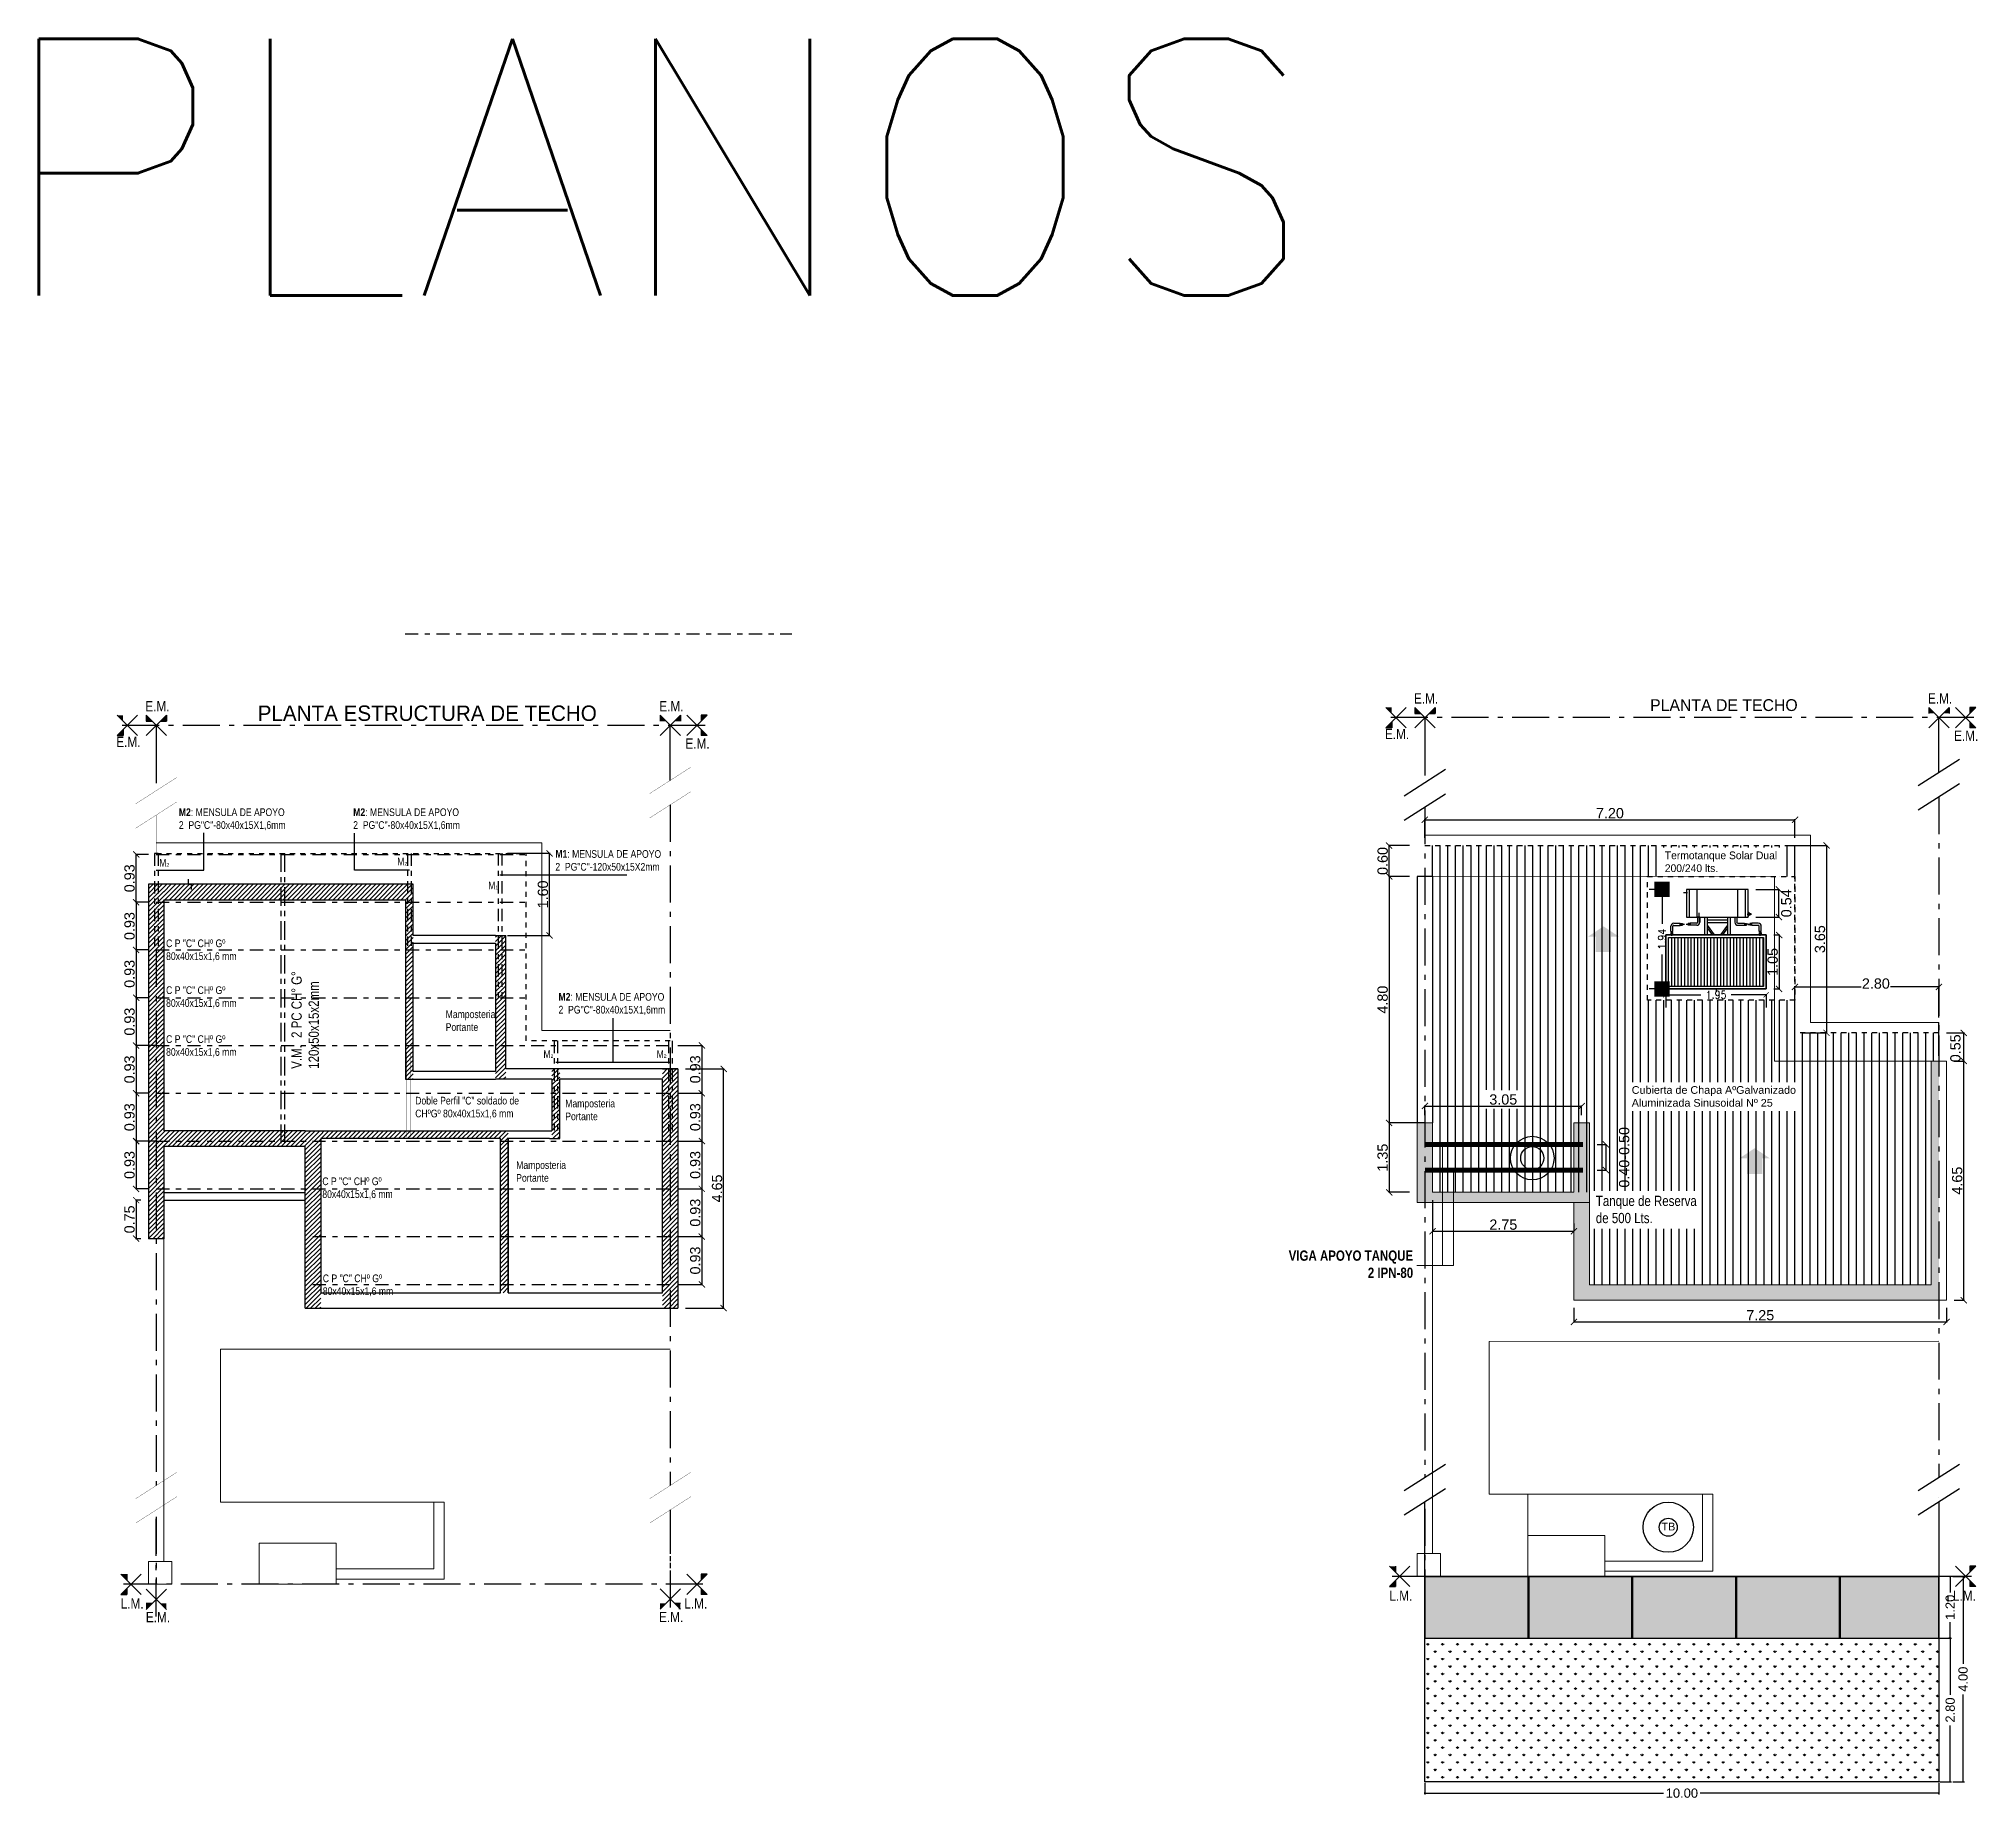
# Model space of a CAD drawing. Header units: millimetres. Extents: x 157 to 449, y 13 to 189.
# Drawn here: x 254.43 to 292.15, y 131.64 to 165.9 of the extents above; entities that cross this region are included whole.
import ezdxf

# ---------------------------------------------------------------- set-up
doc = ezdxf.new("R2010")
doc.units = ezdxf.units.MM
doc.header["$LTSCALE"] = 0.1
doc.header["$MEASUREMENT"] = 0
doc.header["$PDMODE"] = 3
doc.header["$PDSIZE"] = 0.1
for name, pattern in [('ACAD_ISO02W100', [15, 12, -3]), ('ACAD_ISO04W100', [30, 24, -3, 0, -3]), ('ACAD_ISO10W100', [18, 12, -3, 0, -3]), ('CONTINUA', [200, 100, 100]), ('DASHDOT2', [12.7, 6.35, -3.175, 0, -3.175]), ('HIDDEN', [0.375, 0.25, -0.125])]:
    doc.linetypes.add(name, pattern=pattern)
doc.layers.get('DEFPOINTS').update_dxf_attribs({"color": 1})
for name, color, linetype, lineweight in [('00-COTAS', 1, 'Continuous', 9), ('17.Sombras', 8, 'Continuous', 5), ('MURO ALTO', 6, 'Continuous', 20), ('MURO BAJO', 4, 'Continuous', 13), ('SOMBRA', 1, 'Continuous', 0)]:
    doc.layers.add(name, color=color, linetype=linetype, lineweight=lineweight)
for name, color, linetype in [('00-PROYECCION', 2, 'HIDDEN'), ('11.Ejes', 1, 'ACAD_ISO04W100'), ('3', 3, 'Continuous'), ('9.Mobiliario', 252, 'Continuous'), ('A-Muros', 5, 'Continuous'), ('ACCESORIO', 1, 'Continuous'), ('CORREAS', 170, 'Continuous'), ('Cotas', 1, 'Continuous'), ('Cubierta', 7, 'Continuous'), ('EJES', 6, 'Continuous'), ('EQUIP-SANIT', 2, 'Continuous'), ('ESTRUCTURAS', 3, 'Continuous'), ('FUNDACIONES-COTAS', 3, 'Continuous'), ('MURO', 3, 'Continuous'), ('Muros', 7, 'Continuous'), ('TEXTO', 2, 'Continuous'), ('Textos', 2, 'Continuous')]:
    doc.layers.add(name, color=color, linetype=linetype)
doc.styles.add('1 en 100', font='romans.shx', dxfattribs={"height": 0.17})
doc.styles.add('ARIAL', font='arial.ttf', dxfattribs={"height": 0.18})
doc.styles.add('Arial20', font='arial.ttf', dxfattribs={"height": 0.2})
doc.styles.add('Arial30', font='arial.ttf', dxfattribs={"width": 0.8, "height": 0.3})
doc.styles.add('Diego', font='arial.ttf')
doc.styles.add('romans', font='romans.shx', dxfattribs={"width": 0.9})
doc.dimstyles.new('COTA-1-100', dxfattribs={"dimtxt": 0.2, "dimasz": 0.12, "dimexe": 0.012, "dimexo": 0.15, "dimgap": 0.025, "dimtad": 1, "dimzin": 0, "dimdsep": 46, "dimtxsty": 'Arial20', "dimblk1": 'ARCHTICK', "dimblk2": 'ARCHTICK', "dimsah": 1, "dimcen": 0.09, "dimclrd": 256, "dimclre": 256, "dimclrt": 256, "dimazin": 0, "dimtfac": 1, "dimtofl": 0, "dimtmove": 2, "dimatfit": 3, "dimldrblk": 'ARCHTICK', "dimfxl": 1, "dimtolj": 1, "dimtzin": 0, "dimarcsym": 0})
doc.dimstyles.new('MARQ 100', dxfattribs={"dimscale": 0.1, "dimtxt": 1.75, "dimasz": 0.3, "dimexe": 0.25, "dimexo": 1.5, "dimtad": 0, "dimzin": 1, "dimdsep": 46, "dimtxsty": 'ARIAL', "dimblk": 'BOXFILLED', "dimcen": 2.5, "dimclrd": 8, "dimclre": 8, "dimclrt": 4, "dimazin": 0, "dimtfac": 1, "dimtmove": 2, "dimatfit": 3, "dimldrblk": 'DOTSMALL', "dimfxl": 2, "dimfxlon": 1, "dimlwd": -1, "dimarcsym": 0})

msp = doc.modelspace()

# ---------------------------------------------------------------- texts
at = {"color": 2, "attachment_point": 3}
for s, insert, char_height, width in [('PLANTA ESTRUCTURA DE TECHO', (265.2916, 152.9228), 0.3, 7.827583), ('PLANTA DE TECHO', (288.6547, 153.0455), 0.23, 4.982681)]:
    msp.add_mtext(s, dxfattribs=dict(at, insert=insert, char_height=char_height, width=width))
at = {"layer": '00-COTAS', "insert": (253.5777, 165.8994), "char_height": 5, "attachment_point": 1, "style": '1 en 100'}
msp.add_mtext_dynamic_manual_height_columns('PLANOS', width=49.174126, gutter_width=0.85, heights=[0], dxfattribs=at)
at = {"layer": '11.Ejes', "lineweight": 40, "char_height": 0.2, "width": 1.294531}
for s, insert, attachment_point in [('{\\fArial Narrow|b0|i0|c0|p34;E.M.}', (281.4251, 153.1599), 2), ('{\\fArial Narrow|b0|i0|c0|p34;E.M.}', (291.4251, 153.1599), 2), ('{\\fArial Narrow|b0|i0|c0|p34;E.M.}', (280.8592, 152.4677), 2), ('{\\fArial Narrow|b0|i0|c0|p34;E.M.}', (291.9336, 152.4349), 2), ('{\\fArial Narrow|b0|i0|c0|p34;L.M.}', (280.9344, 135.4984), 8), ('{\\fArial Narrow|b0|i0|c0|p34;L.M.}', (291.8997, 135.4984), 8)]:
    msp.add_mtext(s, dxfattribs=dict(at, insert=insert, attachment_point=attachment_point))
at = {"layer": 'EJES', "linetype": 'ACAD_ISO10W100', "ltscale": 0.6, "char_height": 0.2, "width": 1.294531}
for s, insert, attachment_point in [('{\\fArial Narrow|b0|i0|c0|p34;E.M.}', (256.743, 153.0077), 2), ('{\\fArial Narrow|b0|i0|c0|p34;E.M.}', (266.743, 153.0077), 2), ('{\\fArial Narrow|b0|i0|c0|p34;E.M.}', (256.1771, 152.3155), 2), ('{\\fArial Narrow|b0|i0|c0|p34;E.M.}', (267.2515, 152.2827), 2), ('{\\fArial Narrow|b0|i0|c0|p34;L.M.}', (256.2522, 135.3463), 8), ('{\\fArial Narrow|b0|i0|c0|p34;L.M.}', (267.2174, 135.3463), 8), ('{\\fArial Narrow|b0|i0|c0|p34;E.M.}', (256.7534, 135.2799), 2), ('{\\fArial Narrow|b0|i0|c0|p34;E.M.}', (266.7383, 135.2828), 2)]:
    msp.add_mtext(s, dxfattribs=dict(at, insert=insert, attachment_point=attachment_point))
at = {"layer": 'ESTRUCTURAS', "attachment_point": 1, "style": 'Arial30'}
for s, insert, char_height, width in [('{\\fArial|b1|i0|c0|p34;M2}: MENSULA DE APOYO 2  PG"C"-80x40x15X1,6mm', (257.1606, 150.9212), 0.15, 2.114115), ('{\\fArial|b1|i0|c0|p34;M2}: MENSULA DE APOYO 2  PG"C"-80x40x15X1,6mm', (260.5526, 150.9212), 0.15, 2.114115), ('{\\fArial|b1|i0|c0|p34;M1}: MENSULA DE APOYO 2  PG"C"-120x50x15X2mm', (264.4854, 150.1083), 0.15, 2.15082), ('M{\\H0.46667x;2}', (256.7794, 149.9367), 0.15, 2.16841), ('M{\\H0.46667x;2}', (261.4094, 149.959), 0.15, 2.16841), ('M{\\H0.46667x;1}', (263.1794, 149.4962), 0.15, 2.16841), ('C P "C" CHº Gº^I\\P80x40x15x1,6 mm  ', (256.9119, 148.3695), 0.15, 5.818683), ('C P "C" CHº Gº^I\\P80x40x15x1,6 mm  ', (256.9119, 147.4578), 0.15, 5.818683), ('{\\fArial|b1|i0|c0|p34;M2}: MENSULA DE APOYO 2  PG"C"-80x40x15X1,6mm', (264.5468, 147.3274), 0.15, 2.114115), ('Mamposteria\\PPortante', (262.3511, 146.9888), 0.15, 2.067605), ('C P "C" CHº Gº^I\\P80x40x15x1,6 mm  ', (256.9119, 146.5049), 0.15, 5.818683), ('M{\\H0.46667x;2}', (264.2531, 146.2145), 0.15, 2.16841), ('M{\\H0.46667x;2}', (266.454, 146.2145), 0.15, 2.16841), ('{\\H0.75x;Doble Perfil "C" soldado de CHºGº 80x40x15x1,6 mm}  ', (261.759, 145.3073), 0.2, 2.324758), ('Mamposteria Portante', (264.678, 145.2516), 0.15, 1.250639), ('C P "C" CHº Gº^I\\P80x40x15x1,6 mm  ', (259.9517, 143.738), 0.15, 5.818683), ('Mamposteria\\PPortante', (263.7237, 144.0538), 0.15, 2.067605), ('C P "C" CHº Gº^I\\P80x40x15x1,6 mm  ', (259.961, 141.8493), 0.15, 5.818683)]:
    msp.add_mtext(s, dxfattribs=dict(at, insert=insert, char_height=char_height, width=width))
at = {"layer": 'ESTRUCTURAS', "insert": (259.3508, 145.6525), "char_height": 0.2, "width": 5.818683, "attachment_point": 1, "rotation": 90, "style": 'Arial30'}
msp.add_mtext('\\pxi-3,l4,t4;V.M.^I2 PC CH° G° \\P120x50x15x2mm', dxfattribs=at)
at = {"layer": 'TEXTO', "char_height": 0.2, "attachment_point": 3, "style": 'Arial30'}
for s, insert, width in [('\\pxql;Tanque de Reserva de 500 Lts. ', (286.8152, 143.3814), 2.086696), ('{\\fArial|b1|i0|c0|p34;VIGA APOYO TANQUE\\P2 IPN-80}', (281.174, 142.3162), 3.196988)]:
    msp.add_mtext(s, dxfattribs=dict(at, insert=insert, width=width))
at = {"layer": 'Textos', "color": 1, "char_height": 0.15}
for s, insert, width, attachment_point in [('\\pxql;Termotanque Solar Dual 200/240 lts.', (288.4663, 150.0814), 2.396083, 3), ('{\\fArial|b0|i0|c238|p34;Cubierta de Chapa} {\\fArial|b0|i0|c0|p34;Aº\\fArial|b0|i0|c238|p34;Galvanizad\\fArial|b0|i0|c0|p34;o\\fArial|b0|i0|c238|p34;\\P\\fArial|b0|i0|c0|p34;Aluminizada Sinusoidal\\fArial|b0|i0|c238|p34; Nº 25}', (285.4268, 145.5153), 3.593905, 1)]:
    msp.add_mtext(s, dxfattribs=dict(at, insert=insert, width=width, attachment_point=attachment_point))
at = {"layer": 'Textos', "color": 2, "ltscale": 0.01, "insert": (286.0036, 136.8663), "char_height": 0.1521, "width": 0.46025, "attachment_point": 7, "style": 'Diego'}
msp.add_mtext('TB', dxfattribs=at)

# ---------------------------------------------------------------- blocks, each defined once
blk = doc.blocks.new('_ARCHTICK')
at = {"color": 0, "linetype": 'ByBlock', "const_width": 0.15}
blk.add_lwpolyline([(-0.5, -0.5), (0.5, 0.5)], dxfattribs=at)
blk = doc.blocks.new('*D71')
at = {"layer": 'DEFPOINTS', "color": 0, "transparency": 16777216}
for p in [(256.72, 149.095), (256.329, 148.165), (256.72, 148.165)]:
    blk.add_point(p, dxfattribs=at)
at = {"layer": 'FUNDACIONES-COTAS', "lineweight": -2, "transparency": 16777216}
for p, q in [((256.57, 149.095), (256.317, 149.095)), ((256.329, 149.095), (256.329, 148.165)), ((256.57, 148.165), (256.317, 148.165))]:
    blk.add_line(p, q, dxfattribs=at)
at = {"layer": 'FUNDACIONES-COTAS', "lineweight": -2, "transparency": 16777216, "xscale": 0.12, "yscale": 0.12, "zscale": 0.12}
for p, rotation in [((256.329, 149.095), 90), ((256.329, 148.165), 270)]:
    blk.add_blockref('_ARCHTICK', p, dxfattribs=dict(at, rotation=rotation))
at = {"layer": 'FUNDACIONES-COTAS', "transparency": 16777216, "insert": (256.201, 148.63), "char_height": 0.2, "attachment_point": 5, "rotation": 90, "style": 'Arial20'}
blk.add_mtext('\\A1;0.93', dxfattribs=at)
blk = doc.blocks.new('*D72')
at = {"layer": 'DEFPOINTS', "color": 0, "transparency": 16777216}
for p in [(256.72, 148.165), (256.329, 147.235), (256.721, 147.235)]:
    blk.add_point(p, dxfattribs=at)
at = {"layer": 'FUNDACIONES-COTAS', "lineweight": -2, "transparency": 16777216}
for p, q in [((256.57, 148.165), (256.317, 148.165)), ((256.329, 148.165), (256.329, 147.235)), ((256.571, 147.235), (256.317, 147.235))]:
    blk.add_line(p, q, dxfattribs=at)
at = {"layer": 'FUNDACIONES-COTAS', "lineweight": -2, "transparency": 16777216, "xscale": 0.12, "yscale": 0.12, "zscale": 0.12}
for p, rotation in [((256.329, 148.165), 90), ((256.329, 147.235), 270)]:
    blk.add_blockref('_ARCHTICK', p, dxfattribs=dict(at, rotation=rotation))
at = {"layer": 'FUNDACIONES-COTAS', "transparency": 16777216, "insert": (256.201, 147.7), "char_height": 0.2, "attachment_point": 5, "rotation": 90, "style": 'Arial20'}
blk.add_mtext('\\A1;0.93', dxfattribs=at)
blk = doc.blocks.new('*D73')
at = {"layer": 'DEFPOINTS', "color": 0, "transparency": 16777216}
for p in [(256.721, 147.235), (256.329, 146.305), (256.721, 146.305)]:
    blk.add_point(p, dxfattribs=at)
at = {"layer": 'FUNDACIONES-COTAS', "lineweight": -2, "transparency": 16777216}
for p, q in [((256.571, 147.235), (256.317, 147.235)), ((256.329, 147.235), (256.329, 146.305)), ((256.571, 146.305), (256.317, 146.305))]:
    blk.add_line(p, q, dxfattribs=at)
at = {"layer": 'FUNDACIONES-COTAS', "lineweight": -2, "transparency": 16777216, "xscale": 0.12, "yscale": 0.12, "zscale": 0.12}
for p, rotation in [((256.329, 147.235), 90), ((256.329, 146.305), 270)]:
    blk.add_blockref('_ARCHTICK', p, dxfattribs=dict(at, rotation=rotation))
at = {"layer": 'FUNDACIONES-COTAS', "transparency": 16777216, "insert": (256.201, 146.77), "char_height": 0.2, "attachment_point": 5, "rotation": 90, "style": 'Arial20'}
blk.add_mtext('\\A1;0.93', dxfattribs=at)
blk = doc.blocks.new('*D67')
at = {"layer": 'DEFPOINTS', "color": 0, "transparency": 16777216}
for p in [(256.865, 146.305), (256.328, 145.375), (256.72, 145.375)]:
    blk.add_point(p, dxfattribs=at)
at = {"layer": 'FUNDACIONES-COTAS', "lineweight": -2, "transparency": 16777216}
for p, q in [((256.715, 146.305), (256.316, 146.305)), ((256.328, 146.305), (256.328, 145.375)), ((256.57, 145.375), (256.316, 145.375))]:
    blk.add_line(p, q, dxfattribs=at)
at = {"layer": 'FUNDACIONES-COTAS', "lineweight": -2, "transparency": 16777216, "xscale": 0.12, "yscale": 0.12, "zscale": 0.12}
for p, rotation in [((256.328, 146.305), 90), ((256.328, 145.375), 270)]:
    blk.add_blockref('_ARCHTICK', p, dxfattribs=dict(at, rotation=rotation))
at = {"layer": 'FUNDACIONES-COTAS', "transparency": 16777216, "insert": (256.201, 145.84), "char_height": 0.2, "attachment_point": 5, "rotation": 90, "style": 'Arial20'}
blk.add_mtext('\\A1;0.93', dxfattribs=at)
blk = doc.blocks.new('*D68')
at = {"layer": 'DEFPOINTS', "color": 0, "transparency": 16777216}
for p in [(256.72, 145.375), (256.328, 144.445), (256.866, 144.445)]:
    blk.add_point(p, dxfattribs=at)
at = {"layer": 'FUNDACIONES-COTAS', "lineweight": -2, "transparency": 16777216}
for p, q in [((256.57, 145.375), (256.316, 145.375)), ((256.328, 145.375), (256.328, 144.445)), ((256.716, 144.445), (256.316, 144.445))]:
    blk.add_line(p, q, dxfattribs=at)
at = {"layer": 'FUNDACIONES-COTAS', "lineweight": -2, "transparency": 16777216, "xscale": 0.12, "yscale": 0.12, "zscale": 0.12}
for p, rotation in [((256.328, 145.375), 90), ((256.328, 144.445), 270)]:
    blk.add_blockref('_ARCHTICK', p, dxfattribs=dict(at, rotation=rotation))
at = {"layer": 'FUNDACIONES-COTAS', "transparency": 16777216, "insert": (256.201, 144.91), "char_height": 0.2, "attachment_point": 5, "rotation": 90, "style": 'Arial20'}
blk.add_mtext('\\A1;0.93', dxfattribs=at)
blk = doc.blocks.new('*D74')
at = {"layer": 'DEFPOINTS', "color": 0, "transparency": 16777216}
for p in [(256.721, 144.445), (256.329, 143.515), (256.721, 143.515)]:
    blk.add_point(p, dxfattribs=at)
at = {"layer": 'FUNDACIONES-COTAS', "lineweight": -2, "transparency": 16777216}
for p, q in [((256.571, 144.445), (256.317, 144.445)), ((256.329, 144.445), (256.329, 143.515)), ((256.571, 143.515), (256.317, 143.515))]:
    blk.add_line(p, q, dxfattribs=at)
at = {"layer": 'FUNDACIONES-COTAS', "lineweight": -2, "transparency": 16777216, "xscale": 0.12, "yscale": 0.12, "zscale": 0.12}
for p, rotation in [((256.329, 144.445), 90), ((256.329, 143.515), 270)]:
    blk.add_blockref('_ARCHTICK', p, dxfattribs=dict(at, rotation=rotation))
at = {"layer": 'FUNDACIONES-COTAS', "transparency": 16777216, "insert": (256.201, 143.98), "char_height": 0.2, "attachment_point": 5, "rotation": 90, "style": 'Arial20'}
blk.add_mtext('\\A1;0.93', dxfattribs=at)
blk = doc.blocks.new('*D75')
at = {"layer": 'DEFPOINTS', "color": 0, "transparency": 16777216}
for p in [(266.72, 146.306), (266.72, 145.376), (267.335, 145.376)]:
    blk.add_point(p, dxfattribs=at)
at = {"layer": 'FUNDACIONES-COTAS', "lineweight": -2, "transparency": 16777216}
for p, q in [((266.87, 146.306), (267.347, 146.306)), ((267.335, 146.306), (267.335, 145.376)), ((266.87, 145.376), (267.347, 145.376))]:
    blk.add_line(p, q, dxfattribs=at)
at = {"layer": 'FUNDACIONES-COTAS', "lineweight": -2, "transparency": 16777216, "xscale": 0.12, "yscale": 0.12, "zscale": 0.12}
for p, rotation in [((267.335, 146.306), 90), ((267.335, 145.376), 270)]:
    blk.add_blockref('_ARCHTICK', p, dxfattribs=dict(at, rotation=rotation))
at = {"layer": 'FUNDACIONES-COTAS', "transparency": 16777216, "insert": (267.208, 145.841), "char_height": 0.2, "attachment_point": 5, "rotation": 90, "style": 'Arial20'}
blk.add_mtext('\\A1;0.93', dxfattribs=at)
blk = doc.blocks.new('*D69')
at = {"layer": 'DEFPOINTS', "color": 0, "transparency": 16777216}
for p in [(266.72, 145.376), (266.72, 144.446), (267.335, 144.446)]:
    blk.add_point(p, dxfattribs=at)
at = {"layer": 'FUNDACIONES-COTAS', "lineweight": -2, "transparency": 16777216}
for p, q in [((266.87, 145.376), (267.347, 145.376)), ((267.335, 145.376), (267.335, 144.446)), ((266.87, 144.446), (267.347, 144.446))]:
    blk.add_line(p, q, dxfattribs=at)
at = {"layer": 'FUNDACIONES-COTAS', "lineweight": -2, "transparency": 16777216, "xscale": 0.12, "yscale": 0.12, "zscale": 0.12}
for p, rotation in [((267.335, 145.376), 90), ((267.335, 144.446), 270)]:
    blk.add_blockref('_ARCHTICK', p, dxfattribs=dict(at, rotation=rotation))
at = {"layer": 'FUNDACIONES-COTAS', "transparency": 16777216, "insert": (267.208, 144.911), "char_height": 0.2, "attachment_point": 5, "rotation": 90, "style": 'Arial20'}
blk.add_mtext('\\A1;0.93', dxfattribs=at)
blk = doc.blocks.new('*D70')
at = {"layer": 'DEFPOINTS', "color": 0, "transparency": 16777216}
for p in [(266.72, 144.446), (266.72, 143.516), (267.335, 143.516)]:
    blk.add_point(p, dxfattribs=at)
at = {"layer": 'FUNDACIONES-COTAS', "lineweight": -2, "transparency": 16777216}
for p, q in [((266.87, 144.446), (267.347, 144.446)), ((267.335, 144.446), (267.335, 143.516)), ((266.87, 143.516), (267.347, 143.516))]:
    blk.add_line(p, q, dxfattribs=at)
at = {"layer": 'FUNDACIONES-COTAS', "lineweight": -2, "transparency": 16777216, "xscale": 0.12, "yscale": 0.12, "zscale": 0.12}
for p, rotation in [((267.335, 144.446), 90), ((267.335, 143.516), 270)]:
    blk.add_blockref('_ARCHTICK', p, dxfattribs=dict(at, rotation=rotation))
at = {"layer": 'FUNDACIONES-COTAS', "transparency": 16777216, "insert": (267.208, 143.981), "char_height": 0.2, "attachment_point": 5, "rotation": 90, "style": 'Arial20'}
blk.add_mtext('\\A1;0.93', dxfattribs=at)
blk = doc.blocks.new('*D76')
at = {"layer": 'DEFPOINTS', "color": 0, "transparency": 16777216}
for p in [(266.72, 143.516), (266.72, 142.586), (267.335, 142.586)]:
    blk.add_point(p, dxfattribs=at)
at = {"layer": 'FUNDACIONES-COTAS', "lineweight": -2, "transparency": 16777216}
for p, q in [((266.87, 143.516), (267.347, 143.516)), ((267.335, 143.516), (267.335, 142.586)), ((266.87, 142.586), (267.347, 142.586))]:
    blk.add_line(p, q, dxfattribs=at)
at = {"layer": 'FUNDACIONES-COTAS', "lineweight": -2, "transparency": 16777216, "xscale": 0.12, "yscale": 0.12, "zscale": 0.12}
for p, rotation in [((267.335, 143.516), 90), ((267.335, 142.586), 270)]:
    blk.add_blockref('_ARCHTICK', p, dxfattribs=dict(at, rotation=rotation))
at = {"layer": 'FUNDACIONES-COTAS', "transparency": 16777216, "insert": (267.208, 143.051), "char_height": 0.2, "attachment_point": 5, "rotation": 90, "style": 'Arial20'}
blk.add_mtext('\\A1;0.93', dxfattribs=at)
blk = doc.blocks.new('*D77')
at = {"layer": 'DEFPOINTS', "color": 0, "transparency": 16777216}
for p in [(266.72, 142.586), (266.72, 141.656), (267.335, 141.656)]:
    blk.add_point(p, dxfattribs=at)
at = {"layer": 'FUNDACIONES-COTAS', "lineweight": -2, "transparency": 16777216}
for p, q in [((266.87, 142.586), (267.347, 142.586)), ((267.335, 142.586), (267.335, 141.656)), ((266.87, 141.656), (267.347, 141.656))]:
    blk.add_line(p, q, dxfattribs=at)
at = {"layer": 'FUNDACIONES-COTAS', "lineweight": -2, "transparency": 16777216, "xscale": 0.12, "yscale": 0.12, "zscale": 0.12}
for p, rotation in [((267.335, 142.586), 90), ((267.335, 141.656), 270)]:
    blk.add_blockref('_ARCHTICK', p, dxfattribs=dict(at, rotation=rotation))
at = {"layer": 'FUNDACIONES-COTAS', "transparency": 16777216, "insert": (267.208, 142.121), "char_height": 0.2, "attachment_point": 5, "rotation": 90, "style": 'Arial20'}
blk.add_mtext('\\A1;0.93', dxfattribs=at)
blk = doc.blocks.new('*D65')
at = {"layer": 'DEFPOINTS', "color": 0, "transparency": 16777216}
for p in [(266.87, 145.85), (267.759, 145.85), (266.87, 141.196)]:
    blk.add_point(p, dxfattribs=at)
at = {"layer": 'FUNDACIONES-COTAS', "lineweight": -2, "transparency": 16777216}
for p, q in [((267.02, 145.85), (267.771, 145.85)), ((267.759, 141.196), (267.759, 145.85)), ((267.02, 141.196), (267.771, 141.196))]:
    blk.add_line(p, q, dxfattribs=at)
at = {"layer": 'FUNDACIONES-COTAS', "lineweight": -2, "transparency": 16777216, "xscale": 0.12, "yscale": 0.12, "zscale": 0.12}
for p, rotation in [((267.759, 145.85), 90), ((267.759, 141.196), 270)]:
    blk.add_blockref('_ARCHTICK', p, dxfattribs=dict(at, rotation=rotation))
at = {"layer": 'FUNDACIONES-COTAS', "transparency": 16777216, "insert": (267.632, 143.523), "char_height": 0.2, "attachment_point": 5, "rotation": 90, "style": 'Arial20'}
blk.add_mtext('\\A1;4.65', dxfattribs=at)
blk = doc.blocks.new('*D66')
at = {"layer": 'DEFPOINTS', "color": 0, "transparency": 16777216}
for p in [(256.57, 143.296), (256.329, 142.546), (256.57, 142.546)]:
    blk.add_point(p, dxfattribs=at)
at = {"layer": 'FUNDACIONES-COTAS', "lineweight": -2, "transparency": 16777216}
for p, q in [((256.42, 143.296), (256.317, 143.296)), ((256.329, 143.296), (256.329, 142.546)), ((256.42, 142.546), (256.317, 142.546))]:
    blk.add_line(p, q, dxfattribs=at)
at = {"layer": 'FUNDACIONES-COTAS', "lineweight": -2, "transparency": 16777216, "xscale": 0.12, "yscale": 0.12, "zscale": 0.12}
for p, rotation in [((256.329, 143.296), 90), ((256.329, 142.546), 270)]:
    blk.add_blockref('_ARCHTICK', p, dxfattribs=dict(at, rotation=rotation))
at = {"layer": 'FUNDACIONES-COTAS', "transparency": 16777216, "insert": (256.201, 142.921), "char_height": 0.2, "attachment_point": 5, "rotation": 90, "style": 'Arial20'}
blk.add_mtext('\\A1;0.75', dxfattribs=at)
blk = doc.blocks.new('*D85')
at = {"layer": 'Cotas', "lineweight": -2, "transparency": 16777216}
for p, q in [((281.403, 144.948), (281.403, 145.139)), ((281.403, 145.127), (284.452, 145.127)), ((284.452, 144.948), (284.452, 145.139))]:
    blk.add_line(p, q, dxfattribs=at)
at = {"layer": 'DEFPOINTS', "color": 0, "transparency": 16777216}
for p in [(284.452, 145.127), (281.403, 144.798), (284.452, 144.798)]:
    blk.add_point(p, dxfattribs=at)
at = {"layer": 'Cotas', "lineweight": -2, "transparency": 16777216, "xscale": 0.12, "yscale": 0.12, "zscale": 0.12, "rotation": 180}
blk.add_blockref('_ARCHTICK', (281.403, 145.127), dxfattribs=at)
at = {"layer": 'Cotas', "lineweight": -2, "transparency": 16777216, "xscale": 0.12, "yscale": 0.12, "zscale": 0.12}
blk.add_blockref('_ARCHTICK', (284.452, 145.127), dxfattribs=at)
at = {"layer": 'Cotas', "color": 2, "transparency": 16777216, "insert": (282.927, 145.254), "char_height": 0.2, "attachment_point": 5, "style": 'Arial20'}
blk.add_mtext('\\A1;3.05', dxfattribs=at)
blk = doc.blocks.new('*D86')
at = {"layer": 'Cotas', "lineweight": -2, "transparency": 16777216}
for p, q in [((281.403, 144.798), (280.696, 144.798)), ((280.708, 144.798), (280.708, 143.448)), ((281.102, 143.448), (280.696, 143.448))]:
    blk.add_line(p, q, dxfattribs=at)
at = {"layer": 'DEFPOINTS', "color": 0, "transparency": 16777216}
for p in [(281.553, 144.798), (280.708, 143.448), (281.252, 143.448)]:
    blk.add_point(p, dxfattribs=at)
at = {"layer": 'Cotas', "lineweight": -2, "transparency": 16777216, "xscale": 0.12, "yscale": 0.12, "zscale": 0.12}
for p, rotation in [((280.708, 144.798), 90), ((280.708, 143.448), 270)]:
    blk.add_blockref('_ARCHTICK', p, dxfattribs=dict(at, rotation=rotation))
at = {"layer": 'Cotas', "color": 2, "transparency": 16777216, "insert": (280.581, 144.123), "char_height": 0.2, "attachment_point": 5, "rotation": 90, "style": 'Arial20'}
blk.add_mtext('\\A1;1.35', dxfattribs=at)
blk = doc.blocks.new('*D87')
at = {"layer": 'Cotas', "lineweight": -2, "transparency": 16777216}
for p, q in [((284.302, 141.198), (284.302, 140.916)), ((291.552, 141.198), (291.552, 140.916)), ((284.302, 140.928), (291.552, 140.928))]:
    blk.add_line(p, q, dxfattribs=at)
at = {"layer": 'DEFPOINTS', "color": 0, "transparency": 16777216}
for p in [(284.302, 141.348), (291.552, 141.348), (291.552, 140.928)]:
    blk.add_point(p, dxfattribs=at)
at = {"layer": 'Cotas', "lineweight": -2, "transparency": 16777216, "xscale": 0.12, "yscale": 0.12, "zscale": 0.12, "rotation": 180}
blk.add_blockref('_ARCHTICK', (284.302, 140.928), dxfattribs=at)
at = {"layer": 'Cotas', "lineweight": -2, "transparency": 16777216, "xscale": 0.12, "yscale": 0.12, "zscale": 0.12}
blk.add_blockref('_ARCHTICK', (291.552, 140.928), dxfattribs=at)
at = {"layer": 'Cotas', "color": 2, "transparency": 16777216, "insert": (287.927, 141.055), "char_height": 0.2, "attachment_point": 5, "style": 'Arial20'}
blk.add_mtext('\\A1;7.25', dxfattribs=at)
blk = doc.blocks.new('*D88')
at = {"layer": 'Cotas', "lineweight": -2, "transparency": 16777216}
for p, q in [((291.702, 146.003), (291.898, 146.003)), ((291.886, 141.348), (291.886, 146.003)), ((291.702, 141.348), (291.898, 141.348))]:
    blk.add_line(p, q, dxfattribs=at)
at = {"layer": 'DEFPOINTS', "color": 0, "transparency": 16777216}
for p in [(291.552, 146.003), (291.886, 146.003), (291.552, 141.348)]:
    blk.add_point(p, dxfattribs=at)
at = {"layer": 'Cotas', "lineweight": -2, "transparency": 16777216, "xscale": 0.12, "yscale": 0.12, "zscale": 0.12}
for p, rotation in [((291.886, 146.003), 90), ((291.886, 141.348), 270)]:
    blk.add_blockref('_ARCHTICK', p, dxfattribs=dict(at, rotation=rotation))
at = {"layer": 'Cotas', "color": 2, "transparency": 16777216, "insert": (291.759, 143.675), "char_height": 0.2, "attachment_point": 5, "rotation": 90, "style": 'Arial20'}
blk.add_mtext('\\A1;4.65', dxfattribs=at)
blk = doc.blocks.new('*D89')
at = {"layer": 'Cotas', "lineweight": -2, "transparency": 16777216}
for p, q in [((291.552, 146.551), (291.898, 146.551)), ((291.886, 146.003), (291.886, 146.551)), ((291.702, 146.003), (291.898, 146.003))]:
    blk.add_line(p, q, dxfattribs=at)
at = {"layer": 'DEFPOINTS', "color": 0, "transparency": 16777216}
for p in [(291.402, 146.551), (291.886, 146.551), (291.552, 146.003)]:
    blk.add_point(p, dxfattribs=at)
at = {"layer": 'Cotas', "lineweight": -2, "transparency": 16777216, "xscale": 0.12, "yscale": 0.12, "zscale": 0.12}
for p, rotation in [((291.886, 146.551), 90), ((291.886, 146.003), 270)]:
    blk.add_blockref('_ARCHTICK', p, dxfattribs=dict(at, rotation=rotation))
at = {"layer": 'Cotas', "color": 2, "transparency": 16777216, "insert": (291.725, 146.251), "char_height": 0.2, "attachment_point": 5, "rotation": 90, "style": 'Arial20'}
blk.add_mtext('\\A1;0.55', dxfattribs=at)
blk = doc.blocks.new('*D90')
at = {"layer": 'Cotas', "lineweight": -2, "transparency": 16777216}
for p, q in [((281.102, 149.598), (280.696, 149.598)), ((280.708, 149.598), (280.708, 144.798)), ((281.403, 144.798), (280.696, 144.798))]:
    blk.add_line(p, q, dxfattribs=at)
at = {"layer": 'DEFPOINTS', "color": 0, "transparency": 16777216}
for p in [(281.252, 149.598), (280.708, 144.798), (281.553, 144.798)]:
    blk.add_point(p, dxfattribs=at)
at = {"layer": 'Cotas', "lineweight": -2, "transparency": 16777216, "xscale": 0.12, "yscale": 0.12, "zscale": 0.12}
for p, rotation in [((280.708, 149.598), 90), ((280.708, 144.798), 270)]:
    blk.add_blockref('_ARCHTICK', p, dxfattribs=dict(at, rotation=rotation))
at = {"layer": 'Cotas', "color": 2, "transparency": 16777216, "insert": (280.581, 147.198), "char_height": 0.2, "attachment_point": 5, "rotation": 90, "style": 'Arial20'}
blk.add_mtext('\\A1;4.80', dxfattribs=at)
blk = doc.blocks.new('*D91')
at = {"layer": 'Cotas', "lineweight": -2, "transparency": 16777216}
for p, q in [((281.102, 150.197), (280.696, 150.197)), ((280.708, 149.598), (280.708, 150.197)), ((281.102, 149.598), (280.696, 149.598))]:
    blk.add_line(p, q, dxfattribs=at)
at = {"layer": 'DEFPOINTS', "color": 0, "transparency": 16777216}
for p in [(280.708, 150.197), (281.252, 150.197), (281.252, 149.598)]:
    blk.add_point(p, dxfattribs=at)
at = {"layer": 'Cotas', "lineweight": -2, "transparency": 16777216, "xscale": 0.12, "yscale": 0.12, "zscale": 0.12}
for p, rotation in [((280.708, 150.197), 90), ((280.708, 149.598), 270)]:
    blk.add_blockref('_ARCHTICK', p, dxfattribs=dict(at, rotation=rotation))
at = {"layer": 'Cotas', "color": 2, "transparency": 16777216, "insert": (280.581, 149.897), "char_height": 0.2, "attachment_point": 5, "rotation": 90, "style": 'Arial20'}
blk.add_mtext('\\A1;0.60', dxfattribs=at)
blk = doc.blocks.new('*D92')
at = {"layer": 'Cotas', "lineweight": -2, "transparency": 16777216}
for p, q in [((281.402, 150.347), (281.402, 150.711)), ((281.402, 150.699), (288.602, 150.699)), ((288.602, 150.348), (288.602, 150.711))]:
    blk.add_line(p, q, dxfattribs=at)
at = {"layer": 'DEFPOINTS', "color": 0, "transparency": 16777216}
for p in [(288.602, 150.699), (281.402, 150.197), (288.602, 150.198)]:
    blk.add_point(p, dxfattribs=at)
at = {"layer": 'Cotas', "lineweight": -2, "transparency": 16777216, "xscale": 0.12, "yscale": 0.12, "zscale": 0.12, "rotation": 180}
blk.add_blockref('_ARCHTICK', (281.402, 150.699), dxfattribs=at)
at = {"layer": 'Cotas', "lineweight": -2, "transparency": 16777216, "xscale": 0.12, "yscale": 0.12, "zscale": 0.12}
blk.add_blockref('_ARCHTICK', (288.602, 150.699), dxfattribs=at)
at = {"layer": 'Cotas', "color": 2, "transparency": 16777216, "insert": (285.002, 150.826), "char_height": 0.2, "attachment_point": 5, "style": 'Arial20'}
blk.add_mtext('\\A1;7.20', dxfattribs=at)
blk = doc.blocks.new('*D93')
at = {"layer": 'Cotas', "lineweight": -2, "transparency": 16777216}
for p, q in [((288.602, 146.701), (288.602, 147.458)), ((288.602, 147.446), (289.89, 147.446)), ((291.402, 147.446), (290.462, 147.446)), ((291.402, 146.852), (291.402, 147.458))]:
    blk.add_line(p, q, dxfattribs=at)
at = {"layer": 'DEFPOINTS', "color": 0, "transparency": 16777216}
for p in [(291.402, 147.446), (288.602, 146.551), (291.402, 146.702)]:
    blk.add_point(p, dxfattribs=at)
at = {"layer": 'Cotas', "lineweight": -2, "transparency": 16777216, "xscale": 0.12, "yscale": 0.12, "zscale": 0.12, "rotation": 180}
blk.add_blockref('_ARCHTICK', (288.602, 147.446), dxfattribs=at)
at = {"layer": 'Cotas', "lineweight": -2, "transparency": 16777216, "xscale": 0.12, "yscale": 0.12, "zscale": 0.12}
blk.add_blockref('_ARCHTICK', (291.402, 147.446), dxfattribs=at)
at = {"layer": 'Cotas', "color": 2, "transparency": 16777216, "insert": (290.176, 147.51), "char_height": 0.2, "attachment_point": 5, "style": 'Arial20'}
blk.add_mtext('\\A1;2.80', dxfattribs=at)
blk = doc.blocks.new('*D94')
at = {"layer": 'Cotas', "lineweight": -2, "transparency": 16777216}
for p, q in [((288.452, 150.198), (289.229, 150.198)), ((289.217, 150.198), (289.217, 146.551)), ((288.752, 146.551), (289.229, 146.551))]:
    blk.add_line(p, q, dxfattribs=at)
at = {"layer": 'DEFPOINTS', "color": 0, "transparency": 16777216}
for p in [(288.302, 150.198), (288.602, 146.551), (289.217, 146.551)]:
    blk.add_point(p, dxfattribs=at)
at = {"layer": 'Cotas', "lineweight": -2, "transparency": 16777216, "xscale": 0.12, "yscale": 0.12, "zscale": 0.12}
for p, rotation in [((289.217, 150.198), 90), ((289.217, 146.551), 270)]:
    blk.add_blockref('_ARCHTICK', p, dxfattribs=dict(at, rotation=rotation))
at = {"layer": 'Cotas', "color": 2, "transparency": 16777216, "insert": (289.09, 148.375), "char_height": 0.2, "attachment_point": 5, "rotation": 90, "style": 'Arial20'}
blk.add_mtext('\\A1;3.65', dxfattribs=at)
blk = doc.blocks.new('UNION')
at = {"layer": 'ACCESORIO'}
for p, q in [((4193.817, 1802.642), (4193.817, 1802.652)), ((4193.817, 1802.652), (4193.837, 1802.652)), ((4193.837, 1802.652), (4193.837, 1802.692)), ((4193.837, 1802.692), (4193.867, 1802.692)), ((4193.837, 1802.652), (4193.887, 1802.652)), ((4193.867, 1802.692), (4193.867, 1802.652)), ((4193.887, 1802.642), (4193.887, 1802.652))]:
    blk.add_line(p, q, dxfattribs=at)
blk = doc.blocks.new('*D78')
at = {"color": 8, "lineweight": -2, "transparency": 16777216}
for p, q in [((286.092, 147.292), (286.092, 147.042)), ((288.042, 147.292), (288.042, 147.042))]:
    blk.add_line(p, q, dxfattribs=at)
at = {"color": 8, "transparency": 16777216}
for p, q in [((286.092, 147.292), (286.771, 147.292)), ((288.042, 147.292), (287.363, 147.292))]:
    blk.add_line(p, q, dxfattribs=at)
at = {"layer": 'DEFPOINTS', "color": 0, "transparency": 16777216}
for p in [(286.092, 147.407), (288.042, 147.407), (288.042, 147.292)]:
    blk.add_point(p, dxfattribs=at)
at = {"color": 8, "transparency": 16777216, "xscale": 0.1, "yscale": 0.1, "zscale": 0.1, "rotation": 180}
blk.add_blockref('_ARCHTICK', (286.092, 147.292), dxfattribs=at)
at = {"color": 8, "transparency": 16777216, "xscale": 0.1, "yscale": 0.1, "zscale": 0.1}
blk.add_blockref('_ARCHTICK', (288.042, 147.292), dxfattribs=at)
at = {"color": 2, "transparency": 16777216, "insert": (287.067, 147.292), "char_height": 0.15, "attachment_point": 5, "style": 'romans'}
blk.add_mtext('1.95', dxfattribs=at)
blk = doc.blocks.new('_DotSmall')
at = {"color": 0, "linetype": 'ByBlock', "const_width": 0.5}
blk.add_lwpolyline([(-0.0625, 0, 1), (0.0625, 0, 1)], format="xyb", close=True, dxfattribs=at)
blk = doc.blocks.new('*D95')
at = {"layer": 'Cotas', "lineweight": -2, "transparency": 16777216}
for p, q in [((288.192, 148.457), (288.308, 148.457)), ((288.296, 148.457), (288.296, 147.407)), ((288.192, 147.407), (288.308, 147.407))]:
    blk.add_line(p, q, dxfattribs=at)
at = {"layer": 'DEFPOINTS', "color": 0, "transparency": 16777216}
for p in [(288.042, 148.457), (288.042, 147.407), (288.296, 147.407)]:
    blk.add_point(p, dxfattribs=at)
at = {"layer": 'Cotas', "lineweight": -2, "transparency": 16777216, "xscale": 0.12, "yscale": 0.12, "zscale": 0.12}
for p, rotation in [((288.296, 148.457), 90), ((288.296, 147.407), 270)]:
    blk.add_blockref('_ARCHTICK', p, dxfattribs=dict(at, rotation=rotation))
at = {"layer": 'Cotas', "color": 2, "transparency": 16777216, "insert": (288.169, 147.932), "char_height": 0.2, "attachment_point": 5, "rotation": 90, "style": 'Arial20'}
blk.add_mtext('\\A1;1.05', dxfattribs=at)
blk = doc.blocks.new('*D79')
at = {"layer": 'Cotas', "lineweight": -2, "transparency": 16777216}
for p, q in [((287.843, 149.343), (288.301, 149.343)), ((288.289, 148.803), (288.289, 149.343)), ((287.843, 148.803), (288.301, 148.803))]:
    blk.add_line(p, q, dxfattribs=at)
at = {"layer": 'DEFPOINTS', "color": 0, "transparency": 16777216}
for p in [(287.693, 149.343), (288.289, 149.343), (287.693, 148.803)]:
    blk.add_point(p, dxfattribs=at)
at = {"layer": 'Cotas', "lineweight": -2, "transparency": 16777216, "xscale": 0.12, "yscale": 0.12, "zscale": 0.12}
for p, rotation in [((288.289, 149.343), 90), ((288.289, 148.803), 270)]:
    blk.add_blockref('_ARCHTICK', p, dxfattribs=dict(at, rotation=rotation))
at = {"layer": 'Cotas', "color": 2, "transparency": 16777216, "insert": (288.435, 149.073), "char_height": 0.2, "attachment_point": 5, "rotation": 90, "style": 'Arial20'}
blk.add_mtext('\\A1;0.54', dxfattribs=at)
blk = doc.blocks.new('_BoxFilled')
at = {"color": 0, "linetype": 'ByBlock', "lineweight": -2}
blk.add_line((-0.5, 0), (-1, 0), dxfattribs=at)
at = {"color": 0, "linetype": 'ByBlock'}
blk.add_solid([(-0.5, 0.5), (0.5, 0.5), (-0.5, -0.5), (0.5, -0.5)], dxfattribs=at)
blk = doc.blocks.new('*D80')
at = {"color": 8, "lineweight": -2, "transparency": 16777216}
for p, q in [((286.017, 149.343), (285.767, 149.343)), ((286.017, 147.407), (285.767, 147.407))]:
    blk.add_line(p, q, dxfattribs=at)
at = {"color": 8, "transparency": 16777216}
for p, q in [((286.017, 149.043), (286.017, 148.674)), ((286.017, 147.707), (286.017, 148.076))]:
    blk.add_line(p, q, dxfattribs=at)
at = {"layer": 'DEFPOINTS', "color": 0, "transparency": 16777216}
for p in [(286.104, 149.343), (286.017, 147.407), (286.092, 147.407)]:
    blk.add_point(p, dxfattribs=at)
at = {"color": 8, "transparency": 16777216, "xscale": 0.3, "yscale": 0.3, "zscale": 0.3}
for p, rotation in [((286.017, 149.343), 90), ((286.017, 147.407), 270)]:
    blk.add_blockref('_BoxFilled', p, dxfattribs=dict(at, rotation=rotation))
at = {"color": 2, "transparency": 16777216, "insert": (286.017, 148.375), "char_height": 0.15, "attachment_point": 5, "rotation": 90, "style": 'romans'}
blk.add_mtext('1.94', dxfattribs=at)
blk = doc.blocks.new('*D96')
at = {"layer": 'Cotas', "lineweight": -2, "transparency": 16777216}
for p, q in [((281.553, 143.298), (281.553, 142.679)), ((281.553, 142.691), (284.302, 142.691)), ((284.302, 142.841), (284.302, 142.703))]:
    blk.add_line(p, q, dxfattribs=at)
at = {"layer": 'DEFPOINTS', "color": 0, "transparency": 16777216}
for p in [(281.553, 143.448), (284.302, 142.691), (284.302, 142.691)]:
    blk.add_point(p, dxfattribs=at)
at = {"layer": 'Cotas', "lineweight": -2, "transparency": 16777216, "xscale": 0.12, "yscale": 0.12, "zscale": 0.12, "rotation": 180}
blk.add_blockref('_ARCHTICK', (281.553, 142.691), dxfattribs=at)
at = {"layer": 'Cotas', "lineweight": -2, "transparency": 16777216, "xscale": 0.12, "yscale": 0.12, "zscale": 0.12}
blk.add_blockref('_ARCHTICK', (284.302, 142.691), dxfattribs=at)
at = {"layer": 'Cotas', "color": 2, "transparency": 16777216, "insert": (282.928, 142.818), "char_height": 0.2, "attachment_point": 5, "style": 'Arial20'}
blk.add_mtext('\\A1;2.75', dxfattribs=at)
blk = doc.blocks.new('*D81')
at = {"color": 8, "lineweight": -2, "transparency": 16777216}
for p, q in [((291.673, 135.972), (291.898, 135.972)), ((291.673, 131.972), (291.898, 131.972))]:
    blk.add_line(p, q, dxfattribs=at)
at = {"color": 8, "transparency": 16777216}
for p, q in [((291.873, 135.942), (291.873, 134.271)), ((291.873, 132.002), (291.873, 133.672))]:
    blk.add_line(p, q, dxfattribs=at)
at = {"layer": 'DEFPOINTS', "color": 0, "transparency": 16777216}
for p in [(291.507, 135.972), (291.507, 131.972), (291.873, 131.972)]:
    blk.add_point(p, dxfattribs=at)
at = {"color": 8, "transparency": 16777216, "xscale": 0.03, "yscale": 0.03, "zscale": 0.03}
for p, rotation in [((291.873, 135.972), 90), ((291.873, 131.972), 270)]:
    blk.add_blockref('_BoxFilled', p, dxfattribs=dict(at, rotation=rotation))
at = {"color": 4, "transparency": 16777216, "insert": (291.873, 133.972), "char_height": 0.18, "attachment_point": 5, "rotation": 90, "style": 'ARIAL'}
blk.add_mtext('4.00', dxfattribs=at)
blk = doc.blocks.new('*D82')
at = {"color": 8, "lineweight": -2, "transparency": 16777216}
for p, q in [((291.623, 135.972), (291.598, 135.972)), ((291.623, 134.772), (291.598, 134.772))]:
    blk.add_line(p, q, dxfattribs=at)
at = {"color": 8, "transparency": 16777216}
for p, q in [((291.623, 135.942), (291.623, 135.659)), ((291.623, 134.802), (291.623, 135.084))]:
    blk.add_line(p, q, dxfattribs=at)
at = {"layer": 'DEFPOINTS', "color": 0, "transparency": 16777216}
for p in [(291.672, 135.972), (291.623, 134.772), (291.672, 134.772)]:
    blk.add_point(p, dxfattribs=at)
at = {"color": 8, "transparency": 16777216, "xscale": 0.03, "yscale": 0.03, "zscale": 0.03}
for p, rotation in [((291.623, 135.972), 90), ((291.623, 134.772), 270)]:
    blk.add_blockref('_BoxFilled', p, dxfattribs=dict(at, rotation=rotation))
at = {"color": 4, "transparency": 16777216, "insert": (291.623, 135.372), "char_height": 0.18, "attachment_point": 5, "rotation": 90, "style": 'ARIAL'}
blk.add_mtext('1.20', dxfattribs=at)
blk = doc.blocks.new('*D83')
at = {"color": 8, "lineweight": -2, "transparency": 16777216}
for p, q in [((291.423, 134.772), (291.648, 134.772)), ((291.423, 131.972), (291.648, 131.972))]:
    blk.add_line(p, q, dxfattribs=at)
at = {"color": 8, "transparency": 16777216}
for p, q in [((291.623, 134.742), (291.623, 133.669)), ((291.623, 132.002), (291.623, 133.074))]:
    blk.add_line(p, q, dxfattribs=at)
at = {"layer": 'DEFPOINTS', "color": 0, "transparency": 16777216}
for p in [(290.948, 134.772), (290.948, 131.972), (291.623, 131.972)]:
    blk.add_point(p, dxfattribs=at)
at = {"color": 8, "transparency": 16777216, "xscale": 0.03, "yscale": 0.03, "zscale": 0.03}
for p, rotation in [((291.623, 134.772), 90), ((291.623, 131.972), 270)]:
    blk.add_blockref('_BoxFilled', p, dxfattribs=dict(at, rotation=rotation))
at = {"color": 4, "transparency": 16777216, "insert": (291.623, 133.372), "char_height": 0.18, "attachment_point": 5, "rotation": 90, "style": 'ARIAL'}
blk.add_mtext('2.80', dxfattribs=at)
blk = doc.blocks.new('*D84')
at = {"color": 8, "lineweight": -2, "transparency": 16777216}
for p, q in [((281.402, 131.954), (281.402, 131.729)), ((291.402, 131.954), (291.402, 131.729))]:
    blk.add_line(p, q, dxfattribs=at)
at = {"color": 8, "transparency": 16777216}
for p, q in [((281.432, 131.754), (286.045, 131.754)), ((291.372, 131.754), (286.76, 131.754))]:
    blk.add_line(p, q, dxfattribs=at)
at = {"layer": 'DEFPOINTS', "color": 0, "transparency": 16777216}
for p in [(281.402, 132.326), (291.402, 132.326), (291.402, 131.754)]:
    blk.add_point(p, dxfattribs=at)
at = {"color": 8, "transparency": 16777216, "xscale": 0.03, "yscale": 0.03, "zscale": 0.03, "rotation": 180}
blk.add_blockref('_BoxFilled', (281.402, 131.754), dxfattribs=at)
at = {"color": 8, "transparency": 16777216, "xscale": 0.03, "yscale": 0.03, "zscale": 0.03}
blk.add_blockref('_BoxFilled', (291.402, 131.754), dxfattribs=at)
at = {"color": 4, "transparency": 16777216, "insert": (286.402, 131.754), "char_height": 0.18, "attachment_point": 5, "style": 'ARIAL'}
blk.add_mtext('10.00', dxfattribs=at)
blk = doc.blocks.new('*D97')
at = {"layer": 'DEFPOINTS', "color": 0, "transparency": 16777216}
for p in [(256.329, 150.025), (256.72, 150.025), (256.72, 149.095)]:
    blk.add_point(p, dxfattribs=at)
at = {"layer": 'FUNDACIONES-COTAS', "lineweight": -2, "transparency": 16777216}
for p, q in [((256.57, 150.025), (256.317, 150.025)), ((256.329, 149.095), (256.329, 150.025)), ((256.57, 149.095), (256.317, 149.095))]:
    blk.add_line(p, q, dxfattribs=at)
at = {"layer": 'FUNDACIONES-COTAS', "lineweight": -2, "transparency": 16777216, "xscale": 0.12, "yscale": 0.12, "zscale": 0.12}
for p, rotation in [((256.329, 150.025), 90), ((256.329, 149.095), 270)]:
    blk.add_blockref('_ARCHTICK', p, dxfattribs=dict(at, rotation=rotation))
at = {"layer": 'FUNDACIONES-COTAS', "transparency": 16777216, "insert": (256.201, 149.56), "char_height": 0.2, "attachment_point": 5, "rotation": 90, "style": 'Arial20'}
blk.add_mtext('\\A1;0.93', dxfattribs=at)
blk = doc.blocks.new('*D335')
at = {"layer": 'DEFPOINTS', "color": 0, "transparency": 16777216}
for p in [(263.407, 150.046), (264.372, 150.046), (263.407, 148.447)]:
    blk.add_point(p, dxfattribs=at)
at = {"layer": 'FUNDACIONES-COTAS', "lineweight": -2, "transparency": 16777216}
for p, q in [((263.557, 150.046), (264.384, 150.046)), ((264.372, 148.447), (264.372, 150.046)), ((263.557, 148.447), (264.384, 148.447))]:
    blk.add_line(p, q, dxfattribs=at)
at = {"layer": 'FUNDACIONES-COTAS', "lineweight": -2, "transparency": 16777216, "xscale": 0.12, "yscale": 0.12, "zscale": 0.12}
for p, rotation in [((264.372, 150.046), 90), ((264.372, 148.447), 270)]:
    blk.add_blockref('_ARCHTICK', p, dxfattribs=dict(at, rotation=rotation))
at = {"layer": 'FUNDACIONES-COTAS', "transparency": 16777216, "insert": (264.244, 149.246), "char_height": 0.2, "attachment_point": 5, "rotation": 90, "style": 'Arial20'}
blk.add_mtext('\\A1;1.60', dxfattribs=at)
blk = doc.blocks.new('*D384')
at = {"layer": 'Cotas', "lineweight": -2, "transparency": 16777216}
for p, q in [((284.752, 144.379), (284.936, 144.379)), ((284.924, 144.379), (284.924, 143.879)), ((284.752, 143.879), (284.936, 143.879))]:
    blk.add_line(p, q, dxfattribs=at)
at = {"layer": 'DEFPOINTS', "color": 0, "transparency": 16777216}
for p in [(284.602, 144.379), (284.602, 143.879), (284.924, 143.879)]:
    blk.add_point(p, dxfattribs=at)
at = {"layer": 'Cotas', "lineweight": -2, "transparency": 16777216, "xscale": 0.12, "yscale": 0.12, "zscale": 0.12}
for p, rotation in [((284.924, 144.379), 90), ((284.924, 143.879), 270)]:
    blk.add_blockref('_ARCHTICK', p, dxfattribs=dict(at, rotation=rotation))
at = {"layer": 'Cotas', "color": 2, "transparency": 16777216, "insert": (285.28, 144.129), "char_height": 0.2, "attachment_point": 5, "rotation": 90, "style": 'Arial20'}
blk.add_mtext('\\A1;0.40-0.50', dxfattribs=at)

# ---------------------------------------------------------------- dimensions: what is measured, and where the dimension line sits
for base, p1, p2, override, picture, middle in [((286.0169, 147.4069), (286.1044, 149.3427), (286.0916, 147.4069), {"dimscale": 1, "dimtxt": 0.15, "dimgap": 0.1, "dimtxsty": 'romans', "dimclrt": 2}, '*D80', (286.0169, 148.3748)), ((291.623, 134.7719), (291.6721, 135.9719), (291.6721, 134.7719), {"dimtxt": 1.1}, '*D82', (291.623, 135.3719)), ((291.8733, 131.9719), (291.5069, 135.9719), (291.5069, 131.9719), {"dimtxt": 1.1}, '*D81', (291.8733, 133.9719)), ((291.623, 131.9719), (290.948, 134.7719), (290.948, 131.9719), {"dimtxt": 1.1}, '*D83', (291.623, 133.3719))]:
    dim = msp.add_linear_dim(base=base, p1=p1, p2=p2, angle=90, dimstyle='MARQ 100', override=override)
    dim.commit()
    dim.dimension.update_dxf_attribs({"geometry": picture, "text_midpoint": middle})
at = {"color": 2}
dim = msp.add_linear_dim(base=(288.0416, 147.2921), p1=(286.0916, 147.4069), p2=(288.0416, 147.4069), dimstyle='MARQ 100', override={"dimscale": 1, "dimtxt": 0.15, "dimasz": 0.1, "dimgap": 0.1, "dimtxsty": 'romans', "dimblk1": 'ARCHTICK', "dimblk2": 'ARCHTICK', "dimsah": 1, "dimclrt": 2}, dxfattribs=at)
dim.commit()
dim.dimension.update_dxf_attribs({"geometry": '*D78', "text_midpoint": (287.0666, 147.2921)})
dim = msp.add_linear_dim(base=(291.4022, 131.7539), p1=(281.4022, 132.3264), p2=(291.4022, 132.3264), dimstyle='MARQ 100', override={"dimtxt": 1.1})
dim.commit()
dim.dimension.update_dxf_attribs({"geometry": '*D84', "text_midpoint": (286.4022, 131.7539)})
at = {"layer": 'Cotas'}
for base, p1, p2, picture, middle in [((288.6022, 150.6989), (281.4024, 150.1969), (288.6022, 150.198), '*D92', (285.0023, 150.826)), ((284.4521, 145.1265), (281.4026, 144.7979), (284.4521, 144.7979), '*D85', (282.9273, 145.2537)), ((284.3022, 142.6907), (281.5528, 143.448), (284.3022, 142.6907), '*D96', (282.9275, 142.8178)), ((291.5522, 140.9282), (284.3022, 141.3479), (291.5522, 141.3479), '*D87', (287.9272, 141.0553))]:
    dim = msp.add_linear_dim(base=base, p1=p1, p2=p2, dimstyle='COTA-1-100', override={"dimclrt": 2}, dxfattribs=at)
    dim.commit()
    dim.dimension.update_dxf_attribs({"geometry": picture, "text_midpoint": middle})
for base, p1, p2, picture, middle in [((280.7079, 150.1969), (281.2524, 149.598), (281.2524, 150.1969), '*D91', (280.5808, 149.8974)), ((289.2173, 146.5512), (288.3022, 150.198), (288.6022, 146.5512), '*D94', (289.0902, 148.3746)), ((280.708, 144.7979), (281.2524, 149.598), (281.5528, 144.7979), '*D90', (280.5809, 147.1979)), ((288.2962, 147.4069), (288.0416, 148.4569), (288.0416, 147.4069), '*D95', (288.1691, 147.9319)), ((291.8863, 146.0028), (291.5522, 141.3479), (291.5522, 146.0028), '*D88', (291.7592, 143.6754)), ((280.7079, 143.448), (281.5528, 144.7979), (281.2522, 143.448), '*D86', (280.5807, 144.123))]:
    dim = msp.add_linear_dim(base=base, p1=p1, p2=p2, angle=90, dimstyle='COTA-1-100', override={"dimclrt": 2}, dxfattribs=at)
    dim.commit()
    dim.dimension.update_dxf_attribs({"geometry": picture, "text_midpoint": middle})
for base, p1, p2, picture, middle in [((288.2888, 149.3427), (287.6926, 148.8027), (287.6926, 149.3427), '*D79', (288.4351, 149.0727)), ((291.8863, 146.5512), (291.5522, 146.0028), (291.4022, 146.5512), '*D89', (291.7248, 146.2512))]:
    dim = msp.add_linear_dim(base=base, p1=p1, p2=p2, angle=90, dimstyle='COTA-1-100', override={"dimclrt": 2}, dxfattribs=at)
    dim.commit()
    dim.dimension.update_dxf_attribs({"geometry": picture, "text_midpoint": middle, "dimtype": 160})
dim = msp.add_linear_dim(base=(291.4022, 147.4458), p1=(288.6022, 146.5512), p2=(291.4022, 146.7022), dimstyle='COTA-1-100', override={"dimclrt": 2}, dxfattribs=at)
dim.commit()
dim.dimension.update_dxf_attribs({"geometry": '*D93', "text_midpoint": (290.1758, 147.5099), "dimtype": 160})
dim = msp.add_linear_dim(base=(284.9241, 143.8791), p1=(284.6022, 144.3791), p2=(284.6022, 143.8791), angle=90, text='0.40-<>', dimstyle='COTA-1-100', override={"dimclrt": 2}, dxfattribs=at)
dim.commit()
dim.dimension.update_dxf_attribs({"geometry": '*D384', "text_midpoint": (285.2799, 144.1291)})
at = {"layer": 'FUNDACIONES-COTAS'}
for base, p1, p2, picture, middle in [((264.3715, 150.0457), (263.4067, 148.4469), (263.4067, 150.0457), '*D335', (264.2444, 149.2463)), ((256.3286, 150.0248), (256.7202, 149.0948), (256.7201, 150.0248), '*D97', (256.2014, 149.5598)), ((256.3286, 148.1648), (256.7202, 149.0948), (256.7204, 148.1648), '*D71', (256.2014, 148.6298)), ((256.3286, 147.2348), (256.7204, 148.1648), (256.7205, 147.2348), '*D72', (256.2014, 147.6998)), ((256.3286, 146.3048), (256.7205, 147.2348), (256.7207, 146.3048), '*D73', (256.2014, 146.7698)), ((256.3279, 145.3748), (256.8653, 146.3048), (256.72, 145.3748), '*D67', (256.2007, 145.8398)), ((267.3349, 145.3763), (266.72, 146.3063), (266.72, 145.3763), '*D75', (267.2078, 145.8413)), ((256.3278, 144.4448), (256.72, 145.3748), (256.8655, 144.4448), '*D68', (256.2006, 144.9098)), ((267.3349, 144.4463), (266.72, 145.3763), (266.72, 144.4463), '*D69', (267.2077, 144.9113)), ((256.3286, 143.5148), (256.7209, 144.4448), (256.7211, 143.5148), '*D74', (256.2014, 143.9798)), ((267.3349, 143.5163), (266.72, 144.4463), (266.72, 143.5163), '*D70', (267.2077, 143.9813)), ((256.3286, 142.5458), (256.57, 143.2958), (256.57, 142.5458), '*D66', (256.2015, 142.9208)), ((267.3349, 142.5863), (266.72, 143.5163), (266.72, 142.5863), '*D76', (267.2077, 143.0513)), ((267.3349, 141.6563), (266.72, 142.5863), (266.72, 141.6563), '*D77', (267.2077, 142.1213))]:
    dim = msp.add_linear_dim(base=base, p1=p1, p2=p2, angle=90, dimstyle='COTA-1-100', dxfattribs=at)
    dim.commit()
    dim.dimension.update_dxf_attribs({"geometry": picture, "text_midpoint": middle})
dim = msp.add_aligned_dim(p1=(266.87, 141.1958), p2=(266.87, 145.8499), distance=-0.889, dimstyle='COTA-1-100', dxfattribs=at)
dim.commit()
dim.dimension.update_dxf_attribs({"geometry": '*D65', "text_midpoint": (267.6319, 143.5228)})

# ---------------------------------------------------------------- hatches: boundary and pattern name
at = {"lineweight": 0, "true_color": 0x9d1b1e}
h = msp.add_hatch(dxfattribs=at)
h.set_pattern_fill('ANSI31', color=244, scale=0.5)
h.paths.add_polyline_path([(256.8706, 149.4437), (256.57, 149.4437), (256.5699, 142.5437), (256.8704, 142.5437)])
h = msp.add_hatch(dxfattribs=at)
h.set_pattern_fill('ANSI31', color=244, scale=0.5)
h.paths.add_polyline_path([(256.8645, 149.4437), (256.8705, 149.1437), (261.5699, 149.1437), (261.5777, 149.4437)])
h = msp.add_hatch(dxfattribs=at)
h.set_pattern_fill('ANSI31', color=244, scale=0.5)
h.paths.add_polyline_path([(261.7199, 149.4437), (261.5699, 149.4437), (261.5699, 145.6485), (261.7199, 145.6485)])
h = msp.add_hatch(dxfattribs=at)
h.set_pattern_fill('ANSI31', color=244, scale=0.5)
h.paths.add_polyline_path([(263.5199, 148.4469), (263.3199, 148.4469), (263.3199, 145.6485), (263.5199, 145.6485)])
h = msp.add_hatch(dxfattribs=at)
h.set_pattern_fill('ANSI31', color=244, scale=0.5)
h.paths.add_polyline_path([(264.5699, 145.8485), (264.4199, 145.8485), (264.4199, 144.4937), (264.5699, 144.4937)])
h = msp.add_hatch(dxfattribs=at)
h.set_pattern_fill('ANSI31', color=244, scale=0.5)
h.set_pattern_definition([(45, (590.550555, 337.066357), (-0.044194174, 0.044194174), [])])
h.paths.add_polyline_path([(266.87, 145.8499), (266.5699, 145.8485), (266.5699, 141.1937), (266.8699, 141.1937)])
h = msp.add_hatch(dxfattribs=at)
h.set_pattern_fill('ANSI31', color=244, scale=0.5)
h.paths.add_polyline_path([(256.8699, 144.6437), (256.8705, 144.3437), (259.6199, 144.3437), (259.6199, 144.6428)])
h = msp.add_hatch(dxfattribs=at)
h.set_pattern_fill('ANSI31', color=244, scale=0.5)
h.paths.add_polyline_path([(259.9199, 144.6429), (259.6199, 144.6437), (259.6199, 141.1937), (259.9199, 141.1937)])
h = msp.add_hatch(dxfattribs=at)
h.set_pattern_fill('ANSI31', color=244, scale=0.5)
h.paths.add_polyline_path([(259.9198, 144.6429), (259.9199, 144.4937), (263.4199, 144.4937), (263.4198, 144.6439)])
h = msp.add_hatch(dxfattribs=at)
h.set_pattern_fill('ANSI31', color=244, scale=0.5)
h.paths.add_polyline_path([(263.5699, 144.6437), (263.4199, 144.6437), (263.4199, 141.4937), (263.5699, 141.4937)])
at = {"layer": '11.Ejes'}
h = msp.add_hatch(color=256, dxfattribs=at)
h.dxf.hatch_style = 1
h.paths.add_polyline_path([(280.757, 152.8845), (280.6406, 152.8845), (280.757, 152.7681)])
h.paths.add_polyline_path([(280.757, 152.4885), (280.757, 152.6049), (280.6406, 152.4885)])
h = msp.add_hatch(color=256, dxfattribs=at)
h.dxf.hatch_style = 1
h.paths.add_polyline_path([(281.3206, 152.7681), (281.2042, 152.8845), (281.2042, 152.7681)])
h.paths.add_polyline_path([(281.6002, 152.8845), (281.4839, 152.7681), (281.6002, 152.7681)])
h = msp.add_hatch(color=256, dxfattribs=at)
h.dxf.hatch_style = 1
h.paths.add_polyline_path([(291.3206, 152.7681), (291.2042, 152.8845), (291.2042, 152.7681)])
h.paths.add_polyline_path([(291.6002, 152.8845), (291.4839, 152.7681), (291.6002, 152.7681)])
h = msp.add_hatch(color=256, dxfattribs=at)
h.dxf.hatch_style = 1
h.paths.add_polyline_path([(292.0042, 152.7681), (292.1206, 152.8845), (292.0042, 152.8845)])
h.paths.add_polyline_path([(292.1206, 152.4885), (292.0042, 152.6049), (292.0042, 152.4885)])
h = msp.add_hatch(color=256, dxfattribs=at)
h.dxf.hatch_style = 1
h.paths.add_polyline_path([(280.8299, 136.1698), (280.7135, 136.1698), (280.8299, 136.0535)])
h.paths.add_polyline_path([(280.8299, 135.7739), (280.8299, 135.8902), (280.7135, 135.7739)])
h = msp.add_hatch(color=256, dxfattribs=at)
h.dxf.hatch_style = 1
h.paths.add_polyline_path([(292.0042, 136.0535), (292.1206, 136.1698), (292.0042, 136.1698)])
h.paths.add_polyline_path([(292.1206, 135.7739), (292.0042, 135.8902), (292.0042, 135.7739)])
at = {"layer": '17.Sombras'}
h = msp.add_hatch(dxfattribs=at)
h.set_pattern_fill('AR-SAND', color=256, scale=0.005)
h.set_pattern_definition([(37.5, (-1920.06777, -1538.13645), (-0.008000156, 0.244706619), [0, -0.19304, 0, -0.2159, 0, -0.206375]), (7.5, (-1920.06777, -1538.13645), (0.22476164, 0.35841255), [0, -0.10414, 0, -0.17399, 0, -0.066675]), (327.5, (-1920.22398, -1538.13645), (0.395496185, 0.000718592), [0, -0.0635, 0, -0.2286, 0, -0.29845]), (317.5, (-1920.22398, -1538.13645), (0.381778226, 0.11146466), [0, -0.03175, 0, -0.14986, 0, -0.17145])])
h.paths.add_polyline_path([(291.4022, 134.7719), (291.4022, 135.9719), (281.4022, 135.9719), (281.4022, 134.7719)])
h = msp.add_hatch(dxfattribs=at)
h.set_pattern_fill('GRASS', color=256, scale=0.008)
h.set_pattern_definition([(90, (-1920.06777, -1538.13645), (-0.143684098, 0.143684098), [0.0381, -0.249268196]), (45, (-1920.06777, -1538.13645), (-0.143684098, 0.143684098), [0.0381, -0.1651]), (135, (-1920.06777, -1538.13645), (-0.143684098, -0.143684098), [0.0381, -0.1651])])
h.paths.add_polyline_path([(281.4022, 134.7719), (281.4022, 131.9719), (291.4022, 131.9719), (291.4022, 134.7719)])
at = {"layer": 'ACCESORIO'}
h = msp.add_hatch(dxfattribs=at)
h.set_pattern_fill('ANSI31', color=2, scale=0.02, angle=45)
h.set_pattern_definition([(90, (-1515.036766, 4336.44419), (-0.0635, 2e-17), [])])
h.paths.add_polyline_path([(286.1416, 148.4069), (286.1416, 147.4569), (287.9916, 147.4569), (287.9916, 148.4069)])
at = {"layer": 'Cubierta'}
h = msp.add_hatch(dxfattribs=at)
h.set_pattern_fill('_USER', color=8, scale=0.15, angle=90, style=0, pattern_type=0)
h.set_pattern_definition([(90, (0, 0), (-0.15, 9e-18), [])])
h.paths.add_polyline_path([(291.2522, 146.0028), (288.2022, 146.0028), (288.2022, 147.1866), (285.7318, 147.1866), (285.7318, 149.598), (281.5529, 149.5981), (281.5528, 143.448), (284.6022, 143.448), (284.6022, 143.4979), (284.6022, 141.6479), (285.7522, 141.6479), (291.2522, 141.6479)])
h.paths.add_polyline_path([(288.6022, 150.1969), (281.4022, 150.1969), (281.4022, 149.5979), (281.5529, 149.5979), (281.5529, 149.5981), (288.2022, 149.598), (288.6022, 149.598)])
h.paths.add_polyline_path([(288.6022, 146.5512), (288.6022, 147.1866), (288.2022, 147.1866), (288.2022, 146.0028), (291.2522, 146.0028), (291.4022, 146.0028), (291.4022, 146.5512)])
h.paths.add_polyline_path([(282.5832, 145.0738), (283.2713, 145.0728), (283.2629, 145.4387), (282.5917, 145.4396)], flags=16)
h.paths.add_polyline_path([(286.7904, 142.7348), (286.7904, 143.4741), (284.6639, 143.4741), (284.6639, 142.7348)], flags=16)
h.paths.add_polyline_path([(285.3788, 145.0283), (288.6523, 145.0283), (288.6523, 145.5899), (285.3788, 145.5899)], flags=16)
h.paths.add_polyline_path([(286.0265, 149.5944), (288.3857, 149.5944), (288.3857, 150.156), (286.0265, 150.156)])
at = {"layer": 'Cubierta', "ltscale": 0.01}
for points in [[(285.0261, 148.4248), (285.1761, 148.4248), (284.8761, 148.6248), (284.5761, 148.4248), (284.7261, 148.4248), (284.7261, 148.1248), (285.0261, 148.1248)], [(287.9678, 144.1066), (288.1178, 144.1066), (287.8178, 144.3066), (287.5178, 144.1066), (287.6678, 144.1066), (287.6678, 143.8066), (287.9678, 143.8066)]]:
    msp.add_hatch(color=2, dxfattribs=at).paths.add_polyline_path(points)
at = {"layer": 'EJES', "linetype": 'ACAD_ISO10W100', "ltscale": 0.6}
h = msp.add_hatch(color=256, dxfattribs=at)
h.dxf.hatch_style = 1
h.paths.add_polyline_path([(256.0748, 152.7323), (255.9585, 152.7323), (256.0748, 152.616)])
h.paths.add_polyline_path([(256.0748, 152.3363), (256.0748, 152.4527), (255.9585, 152.3363)])
h = msp.add_hatch(color=256, dxfattribs=at)
h.dxf.hatch_style = 1
h.paths.add_polyline_path([(256.6384, 152.616), (256.5221, 152.7323), (256.5221, 152.616)])
h.paths.add_polyline_path([(256.9181, 152.7323), (256.8017, 152.616), (256.9181, 152.616)])
h = msp.add_hatch(color=256, dxfattribs=at)
h.dxf.hatch_style = 1
h.paths.add_polyline_path([(266.6384, 152.616), (266.5221, 152.7323), (266.5221, 152.616)])
h.paths.add_polyline_path([(266.9181, 152.7323), (266.8017, 152.616), (266.9181, 152.616)])
h = msp.add_hatch(color=256, dxfattribs=at)
h.dxf.hatch_style = 1
h.paths.add_polyline_path([(267.3221, 152.616), (267.4384, 152.7323), (267.3221, 152.7323)])
h.paths.add_polyline_path([(267.4384, 152.3363), (267.3221, 152.4527), (267.3221, 152.3363)])
h = msp.add_hatch(color=256, dxfattribs=at)
h.dxf.hatch_style = 1
h.paths.add_polyline_path([(256.1476, 136.0177), (256.0312, 136.0177), (256.1476, 135.9013)])
h.paths.add_polyline_path([(256.1476, 135.6217), (256.1476, 135.7381), (256.0312, 135.6217)])
h = msp.add_hatch(color=256, dxfattribs=at)
h.dxf.hatch_style = 1
h.paths.add_polyline_path([(267.322, 135.9013), (267.4383, 136.0177), (267.322, 136.0177)])
h.paths.add_polyline_path([(267.4383, 135.6217), (267.322, 135.7381), (267.322, 135.6217)])
h = msp.add_hatch(color=256, dxfattribs=at)
h.dxf.hatch_style = 1
h.paths.add_polyline_path([(256.8016, 135.4457), (256.918, 135.3293), (256.918, 135.4457)])
h.paths.add_polyline_path([(256.522, 135.3293), (256.6383, 135.4457), (256.522, 135.4457)])
h = msp.add_hatch(color=256, dxfattribs=at)
h.dxf.hatch_style = 1
h.paths.add_polyline_path([(266.8016, 135.4486), (266.918, 135.3322), (266.918, 135.4486)])
h.paths.add_polyline_path([(266.522, 135.3322), (266.6383, 135.4486), (266.522, 135.4486)])
at = {"layer": 'SOMBRA', "true_color": 0x991b1e, "transparency": 33554636}
h = msp.add_hatch(color=244, dxfattribs=at)
h.dxf.hatch_style = 1
h.paths.add_polyline_path([(284.6022, 143.248), (284.3022, 143.248), (284.3022, 141.3479), (285.7522, 141.3479), (291.4022, 141.3479), (291.4022, 146.0028), (291.2522, 146.0028), (291.2522, 141.6479), (285.7522, 141.6479), (284.6022, 141.6479)])
h = msp.add_hatch(color=244, dxfattribs=at)
h.dxf.hatch_style = 1
h.paths.add_polyline_path([(281.4022, 144.7979), (281.2523, 144.7979), (281.2522, 143.448), (281.2522, 143.248), (281.4022, 143.248)])
h.paths.add_polyline_path([(281.5528, 144.7979), (281.4022, 144.7979), (281.4022, 144.3791), (281.5528, 144.3791)])
h.paths.add_polyline_path([(281.5528, 144.3791), (281.4022, 144.3791), (281.4022, 143.8791), (281.5528, 143.8791)])
h.paths.add_polyline_path([(281.5528, 143.8791), (281.4022, 143.8791), (281.4022, 143.248), (281.747, 143.248), (281.747, 143.4481), (281.5528, 143.4481)])
h.paths.add_polyline_path([(281.9615, 143.448), (281.747, 143.4481), (281.747, 143.248), (281.9615, 143.248)])
h.paths.add_polyline_path([(284.6022, 143.448), (284.6022, 144.7979), (284.3022, 144.7979), (284.3022, 143.448), (281.9615, 143.448), (281.9615, 143.248), (284.6022, 143.248)])

# ---------------------------------------------------------------- linework, layer by layer
for p, q in [((291.4022, 146.1022), (291.4022, 146.7022)), ((291.4022, 137.5114), (291.4022, 137.5114))]:
    msp.add_line(p, q)
at = {"layer": '00-COTAS'}
for p, q in [((263.5699, 143.5158), (263.4199, 143.5158)), ((263.4199, 141.6558), (263.5699, 141.6558))]:
    msp.add_line(p, q, dxfattribs=at)
for points in [[(281.747, 144.3791), (281.747, 142.0227), (281.2437, 142.0227)], [(281.9615, 143.8791), (281.9615, 142.0227), (281.2437, 142.0227)]]:
    msp.add_lwpolyline(points, dxfattribs=at)
at = {"layer": '00-PROYECCION'}
for p, q in [((281.4024, 150.1969), (288.6022, 150.1969)), ((288.6022, 146.5512), (288.6022, 150.198)), ((256.7201, 150.0448), (263.92, 150.0448)), ((263.92, 146.399), (263.92, 150.0458)), ((285.7318, 149.5979), (288.6022, 149.598)), ((291.4022, 146.4512), (291.4022, 147.0512)), ((266.72, 146.399), (263.92, 146.399)), ((291.4022, 146.5512), (288.6022, 146.5512)), ((291.4022, 146.7022), (291.4022, 146.1022))]:
    msp.add_line(p, q, dxfattribs=at)
msp.add_lwpolyline([(285.7318, 149.5979), (288.6022, 149.5979), (288.6022, 147.1866), (285.7318, 147.1866)], close=True, dxfattribs=at)
at = {"layer": '11.Ejes'}
for p, q in [((280.6406, 152.4885), (281.0366, 152.8845)), ((280.6406, 152.4885), (281.0366, 152.8845)), ((280.6406, 152.8845), (281.0366, 152.4885)), ((281.6002, 152.8845), (281.2042, 152.4885)), ((281.6002, 152.8845), (281.2042, 152.4885)), ((281.2042, 152.8845), (281.6002, 152.4885)), ((281.2042, 152.8845), (281.2042, 152.7681)), ((281.2042, 152.7681), (281.3206, 152.7681)), ((281.4839, 152.7681), (281.6002, 152.7681)), ((281.6002, 152.8845), (281.6002, 152.7681)), ((291.6002, 152.8845), (291.2042, 152.4885)), ((291.6002, 152.8845), (291.2042, 152.4885)), ((291.2042, 152.8845), (291.6002, 152.4885)), ((291.2042, 152.8845), (291.2042, 152.7681)), ((291.6002, 152.8845), (291.6002, 152.7681)), ((292.1206, 152.4885), (291.7246, 152.8845)), ((292.1206, 152.4885), (291.7246, 152.8845)), ((292.1206, 152.8845), (291.7246, 152.4885)), ((292.0042, 152.8845), (292.0042, 152.7681)), ((292.1206, 152.8845), (292.0042, 152.8845)), ((256.8017, 152.616), (256.9181, 152.616)), ((256.9181, 152.7323), (256.9181, 152.616)), ((266.5221, 152.7323), (266.5221, 152.616)), ((280.6406, 152.4885), (280.757, 152.4885)), ((280.757, 152.6049), (280.757, 152.4885)), ((292.0042, 152.6049), (292.0042, 152.4885)), ((292.1206, 152.4885), (292.0042, 152.4885)), ((281.4022, 135.3469), (281.4022, 137.4114)), ((280.7135, 135.7739), (281.1095, 136.1698)), ((280.7135, 135.7739), (281.1095, 136.1698)), ((280.7135, 136.1698), (281.1095, 135.7739)), ((280.8299, 136.1698), (280.8299, 136.0535)), ((292.1206, 135.7739), (291.7246, 136.1698)), ((292.1206, 135.7739), (291.7246, 136.1698)), ((292.1206, 136.1698), (291.7246, 135.7739)), ((292.0042, 136.1698), (292.0042, 136.0535)), ((292.1206, 136.1698), (292.0042, 136.1698)), ((280.7135, 135.7739), (280.8299, 135.7739)), ((280.8299, 135.8902), (280.8299, 135.7739)), ((292.0042, 135.8902), (292.0042, 135.7739)), ((292.1206, 135.7739), (292.0042, 135.7739)), ((291.5851, 135.4844), (291.5851, 135.6007))]:
    msp.add_line(p, q, dxfattribs=at)
at = {"layer": '11.Ejes', "ltscale": 12}
for p, q in [((281.4022, 152.6865), (281.4022, 152.2812)), ((291.4022, 152.2812), (291.4022, 152.6865)), ((291.4022, 137.4189), (291.4022, 135.3469)), ((292.0399, 135.9719), (280.7682, 135.9719))]:
    msp.add_line(p, q, dxfattribs=at)
at = {"layer": '11.Ejes'}
for points in [[(281.8022, 151.6745), (281.0022, 151.1614)], [(291.8022, 151.8736), (291.0022, 151.3606)], [(291.8022, 151.3984), (291.0022, 150.8854)], [(281.8022, 151.1993), (281.0022, 150.6862)], [(281.8022, 138.1507), (281.0022, 137.6376)], [(291.8022, 138.1507), (291.0022, 137.6376)], [(281.8022, 137.6755), (281.0022, 137.1624)], [(291.8022, 137.6755), (291.0022, 137.1624)]]:
    msp.add_lwpolyline(points, dxfattribs=at)
at = {"layer": '17.Sombras', "color": 8, "true_color": 0x7d7d7d}
for p, q in [((256.72, 150.2473), (264.22, 150.2473)), ((264.22, 146.5975), (264.22, 150.2473)), ((281.4022, 150.398), (288.9022, 150.398)), ((288.9022, 146.7512), (288.9022, 150.398)), ((291.4022, 146.7512), (288.9022, 146.7512)), ((266.72, 146.5975), (264.22, 146.5975)), ((281.5528, 142.698), (281.5528, 136.4172)), ((256.8705, 142.5458), (256.8705, 136.265)), ((257.9705, 140.3947), (266.72, 140.3958)), ((257.9705, 140.3947), (257.9705, 137.4197)), ((282.6528, 140.5469), (291.4022, 140.5479)), ((282.6528, 140.5469), (282.6528, 137.5719)), ((257.9705, 137.4197), (262.1205, 137.4197)), ((282.6528, 137.5719), (286.8028, 137.5719)), ((283.4028, 136.7719), (283.4028, 137.5719))]:
    msp.add_line(p, q, dxfattribs=at)
at = {"layer": '17.Sombras', "linetype": 'ACAD_ISO02W100', "ltscale": 18}
for p, q in [((288.2022, 149.598), (281.5529, 149.5981)), ((288.2022, 146.0028), (288.2022, 149.598)), ((291.2522, 146.0028), (288.2022, 146.0028))]:
    msp.add_line(p, q, dxfattribs=at)
at = {"layer": '3', "color": 114, "linetype": 'ACAD_ISO10W100', "ltscale": 0.2, "true_color": 0x139b48}
for p, q in [((256.6851, 150.0449), (256.685, 148.2437)), ((256.7551, 150.0449), (256.755, 148.2437)), ((261.6099, 150.0448), (261.6097, 148.2437)), ((261.6799, 150.0448), (261.6797, 148.2437)), ((263.3717, 150.0457), (263.3715, 147.2469)), ((263.4417, 150.0457), (263.4415, 147.2469)), ((264.4599, 146.3969), (264.4598, 144.6485)), ((264.5299, 146.3969), (264.5298, 144.6485)), ((266.6851, 146.3969), (266.685, 144.6485)), ((266.7551, 146.3969), (266.755, 144.6485))]:
    msp.add_line(p, q, dxfattribs=at)
at = {"layer": '3', "color": 242, "linetype": 'ACAD_ISO10W100', "ltscale": 0.3, "true_color": 0xcd2027}
for p, q in [((259.1454, 150.0448), (259.145, 144.3437)), ((259.2154, 150.0448), (259.215, 144.3437))]:
    msp.add_line(p, q, dxfattribs=at)
at = {"layer": '3', "color": 242, "linetype": 'ACAD_ISO10W100', "ltscale": 0.3, "true_color": 0xcd2027, "const_width": 0.01}
for points in [[(261.5951, 144.5221), (261.5951, 146.174)], [(261.6671, 144.5221), (261.6671, 146.174)]]:
    msp.add_lwpolyline(points, dxfattribs=at)
at = {"layer": '9.Mobiliario'}
for p, q in [((283.4022, 135.9719), (283.4022, 134.7719)), ((283.4222, 135.9719), (283.4222, 134.7719)), ((285.4222, 135.9719), (285.4222, 134.7719)), ((285.4422, 135.9719), (285.4422, 134.7719)), ((287.4422, 135.9719), (287.4422, 134.7719)), ((287.4622, 135.9719), (287.4622, 134.7719)), ((289.4622, 135.9719), (289.4622, 134.7719)), ((289.4822, 135.9719), (289.4822, 134.7719))]:
    msp.add_line(p, q, dxfattribs=at)
for points in [[(281.4022, 135.9719), (291.4022, 135.9719), (291.4022, 131.9719), (281.4022, 131.9719)], [(281.4022, 134.7719), (291.4022, 134.7719), (291.4022, 135.9719), (281.4022, 135.9719)]]:
    msp.add_lwpolyline(points, close=True, dxfattribs=at)
at = {"layer": 'A-Muros', "ltscale": 0.5}
msp.add_line((266.57, 145.8499), (266.87, 145.8499), dxfattribs=at)
at = {"layer": 'ACCESORIO', "color": 2}
for p, q in [((286.5119, 149.2777), (286.4326, 149.2777)), ((287.6926, 149.3427), (286.4926, 149.3427)), ((286.4926, 149.3427), (286.4926, 148.8027)), ((286.5426, 149.3427), (286.5426, 148.8027)), ((286.6926, 149.3427), (286.6926, 148.8027)), ((287.4926, 148.8027), (287.4926, 149.3427)), ((287.6426, 148.8027), (287.6426, 149.3427)), ((287.6926, 148.8027), (287.6926, 149.3427)), ((286.1864, 148.5255), (286.1864, 148.6255)), ((286.2264, 148.5255), (286.2264, 148.6255)), ((286.2437, 148.6836), (286.3716, 148.6836)), ((286.2458, 148.6436), (286.3216, 148.6436)), ((286.3216, 148.6436), (286.3716, 148.6436)), ((286.3716, 148.6436), (286.3716, 148.6836)), ((286.3716, 148.6779), (286.4116, 148.6779)), ((286.451, 148.6636), (286.3716, 148.6636)), ((286.3716, 148.6479), (286.4116, 148.6479)), ((286.4116, 148.6779), (286.4116, 148.6479)), ((286.4869, 148.6647), (286.5663, 148.6647)), ((286.4926, 148.8027), (287.6926, 148.8027)), ((286.5263, 148.6504), (286.5263, 148.6804)), ((286.5663, 148.6804), (286.5263, 148.6804)), ((286.5663, 148.6504), (286.5263, 148.6504)), ((286.6163, 148.6847), (286.5663, 148.6847)), ((286.5663, 148.6847), (286.5663, 148.6447)), ((286.6942, 148.6447), (286.5663, 148.6447)), ((286.6921, 148.6847), (286.6163, 148.6847)), ((286.7115, 148.7027), (286.7115, 148.8027)), ((286.7115, 148.8027), (286.7115, 148.7027)), ((286.7515, 148.8027), (286.7115, 148.8027)), ((286.7313, 148.8907), (286.7313, 148.8113)), ((286.7515, 148.7027), (286.7515, 148.8027)), ((286.7515, 148.8027), (286.7515, 148.7027)), ((286.8426, 148.8027), (286.8426, 148.4569)), ((286.8926, 148.8027), (286.8926, 148.4569)), ((286.8926, 148.8027), (286.8926, 148.7527)), ((286.8926, 148.7527), (287.2926, 148.7527)), ((286.8926, 148.7027), (287.2926, 148.7027)), ((286.8926, 148.6504), (287.0304, 148.4569)), ((286.8926, 148.5987), (286.9936, 148.4569)), ((287.2926, 148.6504), (287.1548, 148.4569)), ((287.2926, 148.5987), (287.1916, 148.4569)), ((287.2926, 148.8027), (287.2926, 148.4569)), ((287.3426, 148.8027), (287.3426, 148.4569)), ((287.4337, 148.8027), (287.4337, 148.7027)), ((287.4337, 148.8027), (287.4737, 148.8027)), ((287.4737, 148.8027), (287.4737, 148.7027)), ((287.491, 148.6447), (287.6189, 148.6447)), ((287.4931, 148.6847), (287.5689, 148.6847)), ((287.5689, 148.6847), (287.6189, 148.6847)), ((287.6189, 148.6847), (287.6189, 148.6447)), ((287.6189, 148.6804), (287.6589, 148.6804)), ((287.6189, 148.6504), (287.6589, 148.6504)), ((287.6589, 148.6504), (287.6589, 148.6804)), ((287.6732, 148.863), (287.7526, 148.863)), ((287.6822, 148.6636), (287.7616, 148.6636)), ((287.7216, 148.6779), (287.7216, 148.6479)), ((287.7616, 148.6779), (287.7216, 148.6779)), ((287.7616, 148.6479), (287.7216, 148.6479)), ((287.8895, 148.6836), (287.7616, 148.6836)), ((287.7616, 148.6436), (287.7616, 148.6836)), ((287.8116, 148.6436), (287.7616, 148.6436)), ((287.8874, 148.6436), (287.8116, 148.6436)), ((287.9068, 148.5255), (287.9068, 148.6255)), ((287.9468, 148.5255), (287.9468, 148.6255)), ((288.0416, 148.4569), (286.0916, 148.4569)), ((286.1864, 148.5255), (286.2264, 148.5255)), ((286.2066, 148.4376), (286.2066, 148.5169)), ((287.9468, 148.5255), (287.9068, 148.5255)), ((287.9266, 148.4376), (287.9266, 148.5169)), ((288.0416, 148.4569), (287.9616, 148.4569)), ((288.0416, 147.4069), (288.0416, 148.4569)), ((286.0916, 147.4069), (288.0416, 147.4069))]:
    msp.add_line(p, q, dxfattribs=at)
at = {"layer": 'ACCESORIO', "linetype": 'HIDDEN'}
msp.add_line((287.6983, 148.6647), (287.6189, 148.6647), dxfattribs=at)
at = {"layer": 'ACCESORIO'}
for p, q in [((286.0916, 148.4569), (286.0916, 147.4069)), ((286.0916, 148.4569), (286.1916, 148.4569)), ((286.1916, 148.4569), (286.1716, 148.4569)), ((287.8916, 148.4569), (287.8916, 148.4669)), ((287.8916, 148.4669), (287.9116, 148.4669)), ((287.9116, 148.4669), (287.9116, 148.5069)), ((287.9116, 148.5069), (287.9416, 148.5069)), ((287.9116, 148.4669), (287.9616, 148.4669)), ((287.9416, 148.5069), (287.9416, 148.4669)), ((287.9616, 148.4569), (287.9616, 148.4669))]:
    msp.add_line(p, q, dxfattribs=at)
at = {"layer": 'ACCESORIO', "linetype": 'ACAD_ISO02W100'}
msp.add_line((287.0666, 147.4069), (287.0666, 147.3508), dxfattribs=at)
at = {"layer": 'ACCESORIO', "color": 2}
for points in [[(286.2264, 148.6255), (286.2266, 148.6255)], [(286.7115, 148.7027), (286.7113, 148.7028)], [(287.4737, 148.7027), (287.4739, 148.7028)], [(287.9068, 148.6255), (287.9066, 148.6255)]]:
    msp.add_lwpolyline(points, dxfattribs=at)
for points in [[(288.0416, 148.4569), (288.0416, 147.4069), (286.0916, 147.4069), (286.0916, 148.4569)], [(287.9916, 148.4069), (287.9916, 147.4569), (286.1416, 147.4569), (286.1416, 148.4069)]]:
    msp.add_lwpolyline(points, close=True, dxfattribs=at)
for centre, radius, start, end in [((286.2465, 148.6235), 0.0601, 92.66927, 178.11431), ((286.2464, 148.6235), 0.0201, 91.79534, 174.19911), ((286.6915, 148.7048), 0.0201, 271.79534, 354.19911), ((286.6914, 148.7047), 0.0601, 272.66927, 358.11431), ((287.4938, 148.7047), 0.0601, 181.88569, 267.33073), ((287.4937, 148.7048), 0.0201, 185.80089, 268.20466), ((287.8868, 148.6235), 0.0201, 5.80089, 88.20466), ((287.8867, 148.6235), 0.0601, 1.88569, 87.33073)]:
    msp.add_arc(centre, radius, start, end, dxfattribs=at)
at = {"layer": 'CORREAS', "color": 10, "linetype": 'DASHDOT2', "ltscale": 0.4}
msp.add_line((261.5638, 154.3196), (269.0888, 154.3196), dxfattribs=at)
at = {"layer": 'CORREAS', "linetype": 'DASHDOT2', "ltscale": 0.4}
for p, q in [((256.7201, 150.0248), (263.9198, 150.0258)), ((256.7202, 149.0948), (263.92, 149.0958)), ((256.7204, 148.1648), (263.92, 148.1658)), ((256.7205, 147.2348), (263.92, 147.2358)), ((256.7207, 146.3048), (266.72, 146.3063)), ((256.7203, 145.3748), (266.72, 145.3763)), ((256.7211, 144.4448), (266.72, 144.4463)), ((256.7211, 143.5148), (266.72, 143.5163)), ((259.769, 142.5852), (266.72, 142.5863)), ((259.769, 141.6552), (266.72, 141.6563))]:
    msp.add_line(p, q, dxfattribs=at)
at = {"layer": 'CORREAS', "color": 146, "linetype": 'DASHDOT2', "ltscale": 0.5, "true_color": 0x105689, "const_width": 0.1}
for points in [[(281.4022, 144.3791), (284.4795, 144.3791)], [(281.4022, 143.8791), (284.4795, 143.8791)]]:
    msp.add_lwpolyline(points, dxfattribs=at)
at = {"layer": 'EJES', "linetype": 'ACAD_ISO10W100', "ltscale": 0.6}
for p, q in [((255.9585, 152.3363), (256.3544, 152.7323)), ((255.9585, 152.3363), (256.3544, 152.7323)), ((255.9585, 152.7323), (256.3544, 152.3363)), ((267.3977, 152.5343), (255.9742, 152.5343)), ((256.0748, 152.4527), (256.0748, 152.3363)), ((256.9181, 152.7323), (256.5221, 152.3363)), ((256.9181, 152.7323), (256.5221, 152.3363)), ((256.5221, 152.7323), (256.9181, 152.3363)), ((256.5221, 152.7323), (256.5221, 152.616)), ((256.5221, 152.616), (256.6384, 152.616)), ((256.7201, 152.5343), (256.7201, 152.129)), ((266.9181, 152.7323), (266.5221, 152.3363)), ((266.9181, 152.7323), (266.5221, 152.3363)), ((266.5221, 152.7323), (266.9181, 152.3363)), ((266.7201, 152.129), (266.7201, 152.5343)), ((266.9181, 152.7323), (266.9181, 152.616)), ((267.4384, 152.3363), (267.0425, 152.7323)), ((267.4384, 152.3363), (267.0425, 152.7323)), ((267.4384, 152.7323), (267.0425, 152.3363)), ((267.3221, 152.7323), (267.3221, 152.616)), ((267.4384, 152.7323), (267.3221, 152.7323)), ((267.3221, 152.4527), (267.3221, 152.3363)), ((292.0799, 152.6865), (280.6564, 152.6865)), ((255.9585, 152.3363), (256.0748, 152.3363)), ((256.7201, 152.129), (256.7201, 151.2658)), ((266.7201, 151.4649), (266.7201, 152.129)), ((267.4384, 152.3363), (267.3221, 152.3363)), ((281.4022, 152.2812), (281.4022, 151.4179)), ((291.4022, 151.6171), (291.4022, 152.2812)), ((266.7201, 150.9897), (266.72, 137.742)), ((256.7204, 148.1648), (256.72, 137.742)), ((281.4022, 137.286), (281.4022, 135.9719)), ((291.4022, 137.286), (291.4022, 135.8164)), ((256.72, 135.1947), (256.72, 137.2592)), ((256.72, 137.1338), (256.72, 135.8197)), ((266.72, 137.2668), (266.72, 135.1947)), ((266.72, 137.1338), (266.72, 135.6643)), ((256.0312, 135.6217), (256.4272, 136.0177)), ((256.0312, 135.6217), (256.4272, 136.0177)), ((256.0312, 136.0177), (256.4272, 135.6217)), ((267.3576, 135.8197), (256.086, 135.8197)), ((256.1476, 136.0177), (256.1476, 135.9013)), ((267.4383, 135.6217), (267.0424, 136.0177)), ((267.4383, 135.6217), (267.0424, 136.0177)), ((267.4383, 136.0177), (267.0424, 135.6217)), ((267.322, 136.0177), (267.322, 135.9013)), ((267.4383, 136.0177), (267.322, 136.0177)), ((256.0312, 135.6217), (256.1476, 135.6217)), ((256.1476, 135.7381), (256.1476, 135.6217)), ((256.522, 135.3293), (256.918, 135.7253)), ((256.522, 135.3293), (256.918, 135.7253)), ((256.918, 135.3293), (256.522, 135.7253)), ((256.6383, 135.4457), (256.522, 135.4457)), ((266.522, 135.3322), (266.918, 135.7282)), ((266.522, 135.3322), (266.918, 135.7282)), ((266.918, 135.3322), (266.522, 135.7282)), ((266.918, 135.4486), (266.8016, 135.4486)), ((266.9029, 135.3322), (266.9029, 135.4486)), ((267.322, 135.7381), (267.322, 135.6217)), ((267.4383, 135.6217), (267.322, 135.6217))]:
    msp.add_line(p, q, dxfattribs=at)
at = {"layer": 'EJES', "linetype": 'ACAD_ISO10W100', "ltscale": 0.6, "const_width": 0.005}
for points in [[(267.1201, 151.7215), (266.3201, 151.2084)], [(257.1201, 151.5223), (256.3201, 151.0093)], [(267.1201, 151.2463), (266.3201, 150.7332)], [(257.1201, 151.0471), (256.3201, 150.5341)], [(256.7201, 150.7906), (256.7201, 150.0448)], [(257.12, 137.9985), (256.32, 137.4854)], [(267.12, 137.9985), (266.32, 137.4854)], [(257.12, 137.5233), (256.32, 137.0102)], [(267.12, 137.5233), (266.32, 137.0102)]]:
    msp.add_lwpolyline(points, dxfattribs=at)
at = {"layer": 'EJES', "linetype": 'ACAD_ISO10W100', "ltscale": 0.6}
for points in [[(281.4022, 150.9428), (281.4022, 137.8941)], [(291.4022, 151.1419), (291.4022, 137.8941)]]:
    msp.add_lwpolyline(points, dxfattribs=at)
at = {"layer": 'EQUIP-SANIT', "color": 3, "linetype": 'CONTINUA', "ltscale": 5}
for radius in [0.425, 0.225]:
    msp.add_circle((283.4907, 144.1131), radius, dxfattribs=at)
at = {"layer": 'ESTRUCTURAS', "color": 1}
for p, q in [((265.8774, 149.621), (263.4067, 149.621)), ((265.6075, 145.9751), (265.6075, 146.8391)), ((266.72, 145.9751), (264.4949, 145.9753))]:
    msp.add_line(p, q, dxfattribs=at)
for points in [[(256.7201, 149.7208), (257.6457, 149.7208), (257.6457, 150.444)], [(261.6449, 149.7204), (260.5764, 149.7204), (260.5764, 150.4407)]]:
    msp.add_lwpolyline(points, dxfattribs=at)
at = {"layer": 'FUNDACIONES-COTAS'}
msp.add_line((256.7551, 150.0449), (256.6851, 150.0449), dxfattribs=at)
at = {"layer": 'MURO'}
for p, q in [((256.57, 149.4437), (256.5699, 144.3437)), ((257.3472, 149.4434), (257.3472, 149.5434)), ((257.3472, 149.4434), (257.3972, 149.4434)), ((257.3972, 149.4434), (257.3972, 149.3434)), ((281.2524, 149.598), (281.2523, 144.7979)), ((281.5529, 149.598), (281.5528, 144.7979)), ((256.8705, 149.1437), (256.8699, 144.6437)), ((256.8705, 149.1437), (256.9706, 149.1437)), ((263.3199, 148.4469), (263.5199, 148.4469)), ((263.3199, 148.2968), (263.3199, 145.7985)), ((263.5199, 145.8485), (263.5199, 148.4469)), ((264.4199, 145.6485), (263.3199, 145.6485)), ((266.8699, 145.8485), (263.5199, 145.8485)), ((264.4199, 145.6485), (264.4199, 144.6442)), ((264.5699, 144.4937), (264.5699, 145.6485)), ((259.6199, 144.6437), (256.8699, 144.6437)), ((259.6199, 144.6428), (264.4199, 144.6442)), ((259.6199, 144.6437), (259.9199, 144.6437)), ((259.6199, 144.6437), (259.6199, 144.6437)), ((259.9199, 144.4937), (259.9199, 141.4937)), ((263.4199, 144.4937), (259.9199, 144.4937)), ((263.4199, 141.4937), (263.4199, 144.4937)), ((263.5699, 144.4937), (263.5699, 141.4937)), ((264.3699, 144.4937), (263.5699, 144.4937)), ((264.3699, 144.4937), (264.5699, 144.4937)), ((256.57, 144.3437), (256.5699, 142.5437)), ((256.8705, 144.3437), (256.8704, 142.5437)), ((256.8705, 144.3437), (259.6199, 144.3437)), ((259.6199, 141.1937), (259.6199, 144.3437)), ((256.8705, 143.4458), (259.6199, 143.4458)), ((256.8705, 143.2958), (259.6199, 143.2958)), ((256.8704, 142.5437), (256.5699, 142.5437)), ((259.9199, 141.4937), (263.4199, 141.4937)), ((263.5699, 141.4937), (266.5699, 141.4937)), ((259.6199, 141.1937), (266.8683, 141.1937))]:
    msp.add_line(p, q, dxfattribs=at)
at = {"layer": 'MURO', "ltscale": 0.5}
for p, q in [((261.7199, 149.4437), (256.57, 149.4437)), ((261.7199, 148.4469), (261.7199, 149.4437)), ((281.5529, 149.5979), (281.2524, 149.5979)), ((256.8705, 149.1437), (261.5699, 149.1437)), ((261.5699, 149.1437), (261.5699, 145.6485)), ((263.3199, 148.4469), (261.7199, 148.4469)), ((261.7199, 145.7985), (261.7199, 148.2969)), ((261.7199, 148.2969), (263.3199, 148.2968)), ((261.5699, 145.6485), (263.3199, 145.6485)), ((263.3199, 145.7985), (261.7199, 145.7985)), ((266.5699, 145.6485), (264.5699, 145.6485)), ((266.5699, 141.4937), (266.5699, 145.6485)), ((266.8699, 145.8485), (266.8699, 141.1937))]:
    msp.add_line(p, q, dxfattribs=at)
at = {"layer": 'MURO'}
msp.add_lwpolyline([(263.5699, 141.4937), (263.5699, 141.4937), (263.5699, 144.4937), (263.5699, 144.4937)], close=True, dxfattribs=at)
at = {"layer": 'MURO ALTO', "color": 4}
for p, q in [((291.2522, 146.0028), (291.2522, 141.6479)), ((291.5522, 146.0028), (291.2522, 146.0028)), ((291.5522, 141.3479), (291.5522, 146.0028)), ((281.2523, 144.7979), (281.2522, 143.448)), ((281.5528, 144.7979), (281.2523, 144.7979)), ((281.5528, 144.7979), (281.5528, 143.448)), ((284.3022, 143.448), (284.3022, 144.7979)), ((284.3022, 144.7979), (284.6022, 144.7979)), ((284.3022, 143.448), (284.3022, 144.7979)), ((284.6022, 144.7979), (284.6022, 143.448)), ((281.2522, 143.248), (281.2522, 143.448)), ((281.5528, 143.4481), (284.3022, 143.448)), ((284.6022, 141.6479), (284.6022, 143.448)), ((281.2522, 143.248), (284.6022, 143.248)), ((284.3022, 141.3479), (284.3022, 143.248)), ((284.6022, 141.6479), (285.7522, 141.6479)), ((291.2522, 141.6479), (285.7522, 141.6479)), ((284.3022, 141.3479), (285.7522, 141.3479)), ((285.7522, 141.3479), (291.5522, 141.3479))]:
    msp.add_line(p, q, dxfattribs=at)
at = {"layer": 'MURO BAJO'}
for p, q in [((262.1205, 137.4197), (262.1205, 136.1197)), ((262.1205, 137.4197), (262.3205, 137.4197)), ((262.3205, 137.4197), (262.3205, 135.9197)), ((286.8028, 137.5719), (286.8028, 136.2719)), ((286.8028, 137.5719), (287.0028, 137.5719)), ((287.0028, 137.5719), (287.0028, 136.0719)), ((258.7205, 135.8197), (258.7205, 136.6197)), ((258.7205, 136.6197), (258.9205, 136.6197)), ((258.9205, 136.6197), (260.0205, 136.6197)), ((260.2205, 136.6197), (260.0205, 136.6197)), ((260.2205, 135.9197), (260.2205, 136.6197)), ((283.4028, 135.9719), (283.4028, 136.7719)), ((283.4028, 136.7719), (283.6028, 136.7719)), ((283.6028, 136.7719), (284.7028, 136.7719)), ((284.9028, 136.7719), (284.7028, 136.7719)), ((284.9028, 136.0719), (284.9028, 136.7719)), ((283.4028, 135.9719), (283.4028, 136.2719)), ((286.8028, 136.2719), (284.9028, 136.2719)), ((258.7205, 135.8197), (258.7205, 136.1197)), ((260.2205, 135.8197), (258.7205, 135.8197)), ((262.1205, 136.1197), (260.2205, 136.1197)), ((260.2205, 135.8197), (260.2205, 135.9197)), ((262.3205, 135.9197), (260.2205, 135.9197)), ((284.9028, 135.9719), (283.4028, 135.9719)), ((284.9028, 135.9719), (284.9028, 136.0719)), ((287.0028, 136.0719), (284.9028, 136.0719))]:
    msp.add_line(p, q, dxfattribs=at)
for points in [[(256.57, 135.8197), (257.0205, 135.8197), (257.0205, 136.265), (256.57, 136.265)], [(281.2522, 135.9719), (281.7028, 135.9719), (281.7028, 136.4172), (281.2522, 136.4172)]]:
    msp.add_lwpolyline(points, close=True, dxfattribs=at)
at = {"layer": 'Muros', "color": 3}
msp.add_circle((286.1362, 136.9306), 0.4892, dxfattribs=at)
at = {"layer": 'Muros', "color": 1}
msp.add_circle((286.1362, 136.9306), 0.1755, dxfattribs=at)

# ---------------------------------------------------------------- block references
at = {"layer": 'ACCESORIO', "color": 2, "rotation": 270}
msp.add_blockref('UNION', (-1514.9493, 4342.7147), dxfattribs=at)
at = {"layer": 'ACCESORIO', "color": 2}
msp.add_blockref('UNION', (-3907.6452, -1654.185), dxfattribs=at)

msp.set_redraw_order([(e.dxf.handle, doc.entitydb.next_handle()) for e in msp.query("TEXT MTEXT ATTDEF DIMENSION ARC_DIMENSION")])  # texts and dimensions are drawn at this point

doc.saveas('drawing.dxf')
